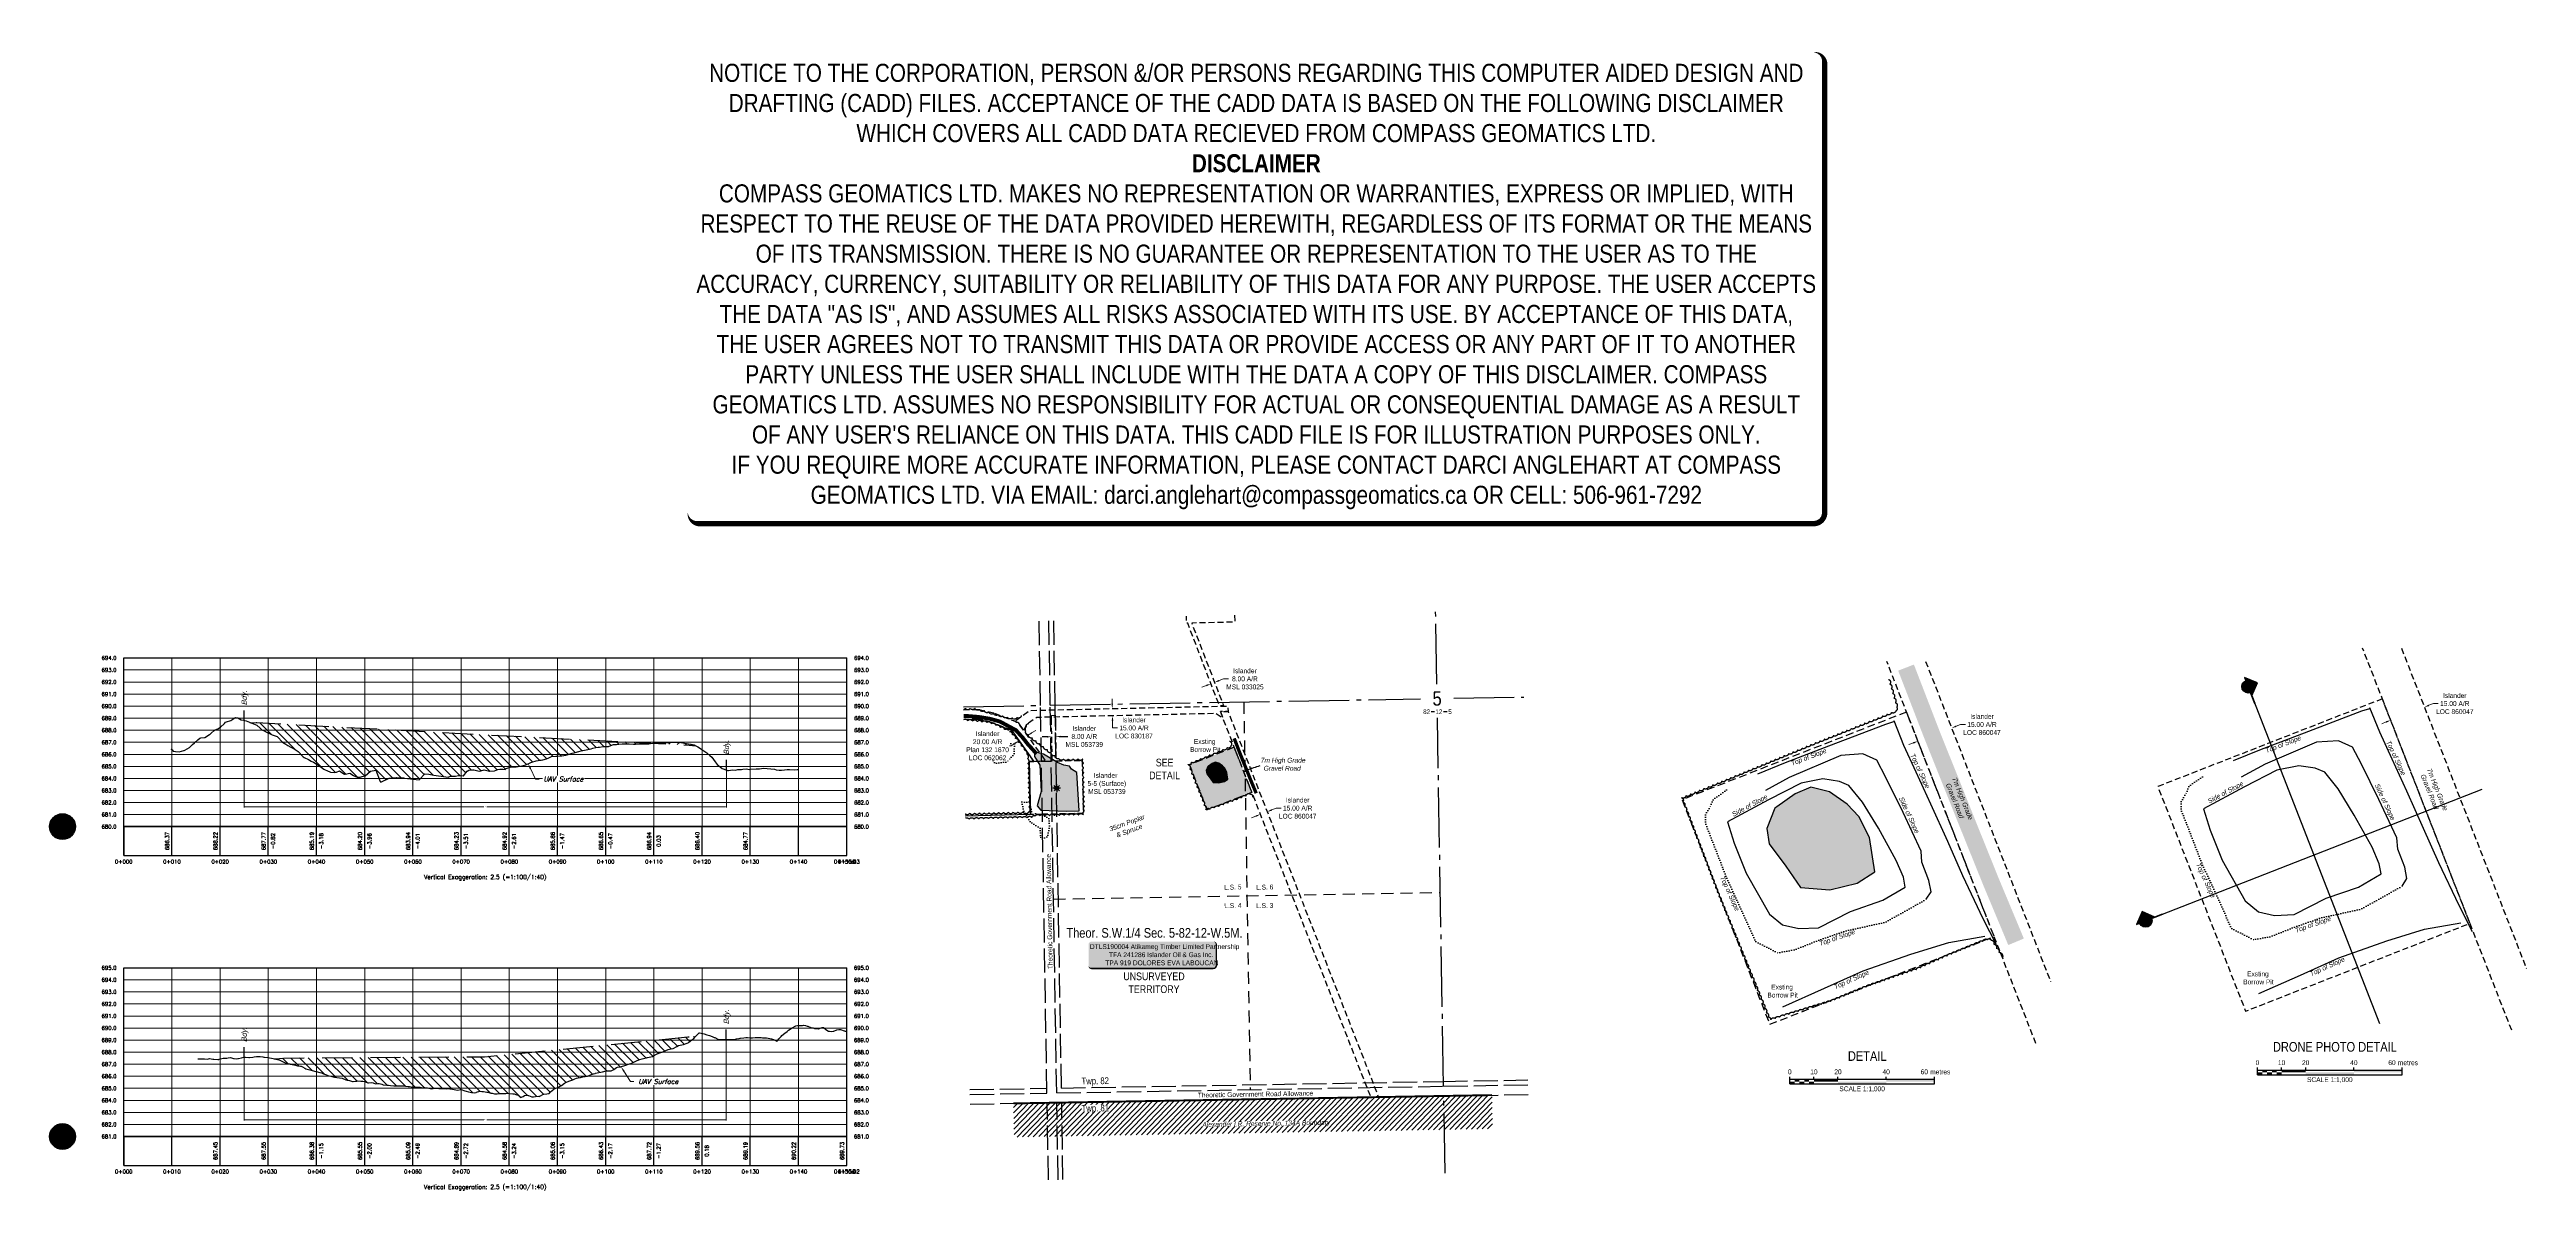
# Model space of a CAD drawing. Extents: x 569264 to 574401, y 6214556 to 6216922.
import ezdxf
from ezdxf import colors
from ezdxf.entities.mleader import LeaderData, LeaderLine
from ezdxf.enums import TextEntityAlignment as Align
from ezdxf.math import Vec2, Vec3

# ---------------------------------------------------------------- set-up
doc = ezdxf.new("R2010")
doc.units = 0
doc.header["$LTSCALE"] = 5
doc.header["$PDSIZE"] = 0.5
for name, pattern in [('0', [1, 1, 0]), ('CENTERLINEX3', [5, 2.5, -1, 0.5, -1]), ('DASHED', [19.05, 12.7, -6.35]), ('foc-ACCESSROAD', [3.75, 2.5, -1.25]), ('foc-LSD', [8, 5, -3]), ('foc-QUARTERLINE', [33, 25, -3, 2, -3]), ('foc-TOPO', [1, 0.2, -0.8]), ('foc-UNSURVEYED', [12.5, 10, -2.5]), ('HIDDEN2', [4.7625, 3.175, -1.5875])]:
    doc.linetypes.add(name, pattern=pattern)
doc.layers.get('Defpoints').update_dxf_attribs({"color": 9})
for name, color, linetype in [('10', 1, 'Continuous'), ('9', 3, 'Continuous'), ('AS-ROADS', 254, 'Continuous'), ('C-AR', 13, 'foc-ACCESSROAD'), ('C-ROAD-CORR-PATT', 150, 'Continuous'), ('C-ROAD-PROF', 1, 'DASHED'), ('C-ROAD-PROF-GRID-MAJR', 8, 'Continuous'), ('C-ROAD-PROF-TEXT', 250, 'Continuous'), ('C-ROAD-PROF-TICK', 7, 'Continuous'), ('C-ROAD-PROF-TITL', 11, 'Continuous'), ('C-ROAD-PROF-TTLB', 5, 'Continuous'), ('C-RW', 13, 'Continuous'), ('C-SYMBOL', 7, 'Continuous'), ('C-WS', 13, 'foc-ACCESSROAD'), ('C-WS-S', 13, 'Continuous'), ('D-TXT', 6, 'Continuous'), ('DETAIL-T', 7, 'Continuous'), ('L-ROAD-T', 7, 'Continuous'), ('L-SECLBL', 7, 'Continuous'), ('L-SECQ', 8, 'foc-QUARTERLINE'), ('L-SECTION-LSD', 7, 'foc-LSD'), ('L-UNS-T', 3, 'Continuous'), ('L-USEC', 7, 'foc-UNSURVEYED'), ('M-DESIGN', 250, 'Continuous'), ('M-DETAILS', 250, 'Continuous'), ('P-PROPOSED-H', 21, 'Continuous'), ('T-BUSH', 110, '0'), ('T-BUSH-T', 110, 'Continuous'), ('T-EXISTING TFA', 220, 'HIDDEN2'), ('T-GENERAL', 48, 'foc-TOPO'), ('T-LOW-AREA', 48, 'foc-TOPO'), ('T-SLOPE', 48, 'Continuous'), ('T-WATER-H', 133, 'Continuous'), ('T-WATER-T', 170, 'Continuous')]:
    doc.layers.add(name, color=color, linetype=linetype)
doc.layers.add('AS-IR BOUNDARY', color=7, linetype='CENTERLINEX3', lineweight=25, true_color=0x636363)
doc.layers.add('AS-IR BOUNDARY-H', color=7, linetype='Continuous', lineweight=25, true_color=0x9c9c9c)
for name, color, linetype, lineweight in [('AS-IR BOUNDARY-T', 7, 'Continuous', 25), ('C-AR-T', 13, 'Continuous', 9), ('C-WS-T', 13, 'Continuous', 9), ('T-TEXT', 48, 'Continuous', 18)]:
    doc.layers.add(name, color=color, linetype=linetype, lineweight=lineweight)
doc.layers.add('DISCLAIMER', color=7, linetype='Continuous', plot=False)
doc.styles.add('100L', font='ARIALN.TTF', dxfattribs={"height": 11})
doc.styles.add('175L', font='ARIALN.TTF', dxfattribs={"height": 20})
doc.styles.add('80', font='ARIALN.TTF', dxfattribs={"height": 10})
doc.styles.add('80CG', font='ARIALN.TTF', dxfattribs={"height": 10})
doc.styles.add('80L', font='ARIALN.TTF', dxfattribs={"height": 10})
doc.styles.add('80LS', font='ARIALNI.TTF', dxfattribs={"height": 10})
doc.styles.add('mapping1', font='calibri.ttf')
doc.styles.add('SIMPLEX', font='ARIALN.TTF')
doc.styles.get("Standard").update_dxf_attribs({"font": 'ARIALN.TTF'})
doc.dimstyles.new('Compass 5 000', dxfattribs={"dimscale": 5, "dimtxt": 9, "dimasz": 2, "dimexe": 0.2, "dimexo": 0.0625, "dimgap": 0.5, "dimtad": 0, "dimtih": 1, "dimtoh": 1, "dimzin": 0, "dimdsep": 46, "dimtxsty": '80CG', "dimcen": 0.1, "dimse1": 1, "dimse2": 1, "dimclrd": 256, "dimclrt": 256, "dimaunit": 1, "dimadec": 4, "dimazin": 0, "dimtfac": 0.06, "dimtofl": 0, "dimtmove": 0, "dimatfit": 1, "dimfxl": 0.2, "dimtolj": 1, "dimtzin": 0, "dimlwd": -1, "dimarcsym": 0})
doc.dimstyles.new('M-PROFILE', dxfattribs={"dimscale": 5, "dimtxt": 0.45, "dimasz": 0.4, "dimexe": 0.2, "dimexo": 0, "dimgap": 0.35, "dimtad": 0, "dimdec": 1, "dimzin": 0, "dimdsep": 46, "dimtxsty": 'SIMPLEX', "dimcen": 0.1, "dimclrd": 256, "dimclre": 256, "dimclrt": 256, "dimaunit": 1, "dimadec": 4, "dimazin": 0, "dimtfac": 0.06, "dimtdec": 1, "dimtofl": 0, "dimtmove": 0, "dimatfit": 1, "dimldrblk": 'NONE', "dimfxl": 0.2, "dimtolj": 1, "dimtzin": 0, "dimlwd": 15, "dimlwe": 15, "dimarcsym": 0})

# ---------------------------------------------------------------- blocks, each defined once
blk = doc.blocks.new('L-SECLBL')
at = {"layer": '9', "color": 7}
for p, q in [((-5.1, -27.8), (-12.3, -27.8)), ((20.7, -27.8), (13.5, -27.8))]:
    blk.add_line(p, q, dxfattribs=at)
at = {"layer": '10', "color": 2, "style": 'SIMPLEX'}
blk.add_attdef('SEC', text='', height=30, dxfattribs=at).set_placement((0, 0), align=Align.MIDDLE)
at = {"layer": '10', "color": 5, "style": '80L'}
blk.add_attdef('TWP', text='', height=9.5, dxfattribs=at).set_placement((-14.4, -27.4), align=Align.MIDDLE_RIGHT)
blk.add_attdef('RGE', text='', height=9.5, dxfattribs=at).set_placement((3.6, -27.4), align=Align.MIDDLE_CENTER)
blk.add_attdef('MER', text='', height=9.5, dxfattribs=at).set_placement((23.2, -27.4), align=Align.MIDDLE_LEFT)
blk = doc.blocks.new('*D542')
at = {"layer": 'C-AR-T', "transparency": 16777216}
for p, q in [((571765.8, 6215332.2), (571756.5, 6215328.6)), ((571798.4, 6215344.9), (571808, 6215348.7)), ((571808, 6215348.7), (571818, 6215348.7))]:
    blk.add_line(p, q, dxfattribs=at)
for points in [[(571765.2, 6215333.8), (571766.4, 6215330.7), (571775.1, 6215335.9)], [(571797.8, 6215346.5), (571799, 6215343.4), (571789.1, 6215341.3)]]:
    blk.add_solid(points, dxfattribs=at)
at = {"layer": 'Defpoints', "color": 0, "transparency": 16777216}
for p in [(571769.7, 6215349.8), (571783.7, 6215355.2), (571789.1, 6215341.3)]:
    blk.add_point(p, dxfattribs=at)
at = {"layer": 'C-AR-T', "transparency": 16777216, "insert": (571852.3, 6215348.7), "char_height": 10, "attachment_point": 5, "style": '80CG'}
blk.add_mtext('\\A1;Islander\\P15.00 A/R\\PLOC 860047', dxfattribs=at)
blk = doc.blocks.new('*D543')
at = {"layer": 'C-AR-T', "transparency": 16777216}
for p, q in [((571467.5, 6215565.2), (571467.3, 6215575.2)), ((571468.3, 6215530.2), (571468.6, 6215515)), ((571468.6, 6215515), (571478.6, 6215515))]:
    blk.add_line(p, q, dxfattribs=at)
for points in [[(571469.2, 6215565.3), (571465.9, 6215565.2), (571467.8, 6215555.2)], [(571470, 6215530.3), (571466.6, 6215530.2), (571468.1, 6215540.2)]]:
    blk.add_solid(points, dxfattribs=at)
at = {"layer": 'Defpoints', "color": 0, "transparency": 16777216}
for p in [(571468.1, 6215540.2), (571470.8, 6215555.3), (571471.1, 6215540.3)]:
    blk.add_point(p, dxfattribs=at)
at = {"layer": 'C-AR-T', "transparency": 16777216, "insert": (571512.9, 6215515), "char_height": 10, "attachment_point": 5, "style": '80CG'}
blk.add_mtext('\\A1;Islander\\P15.00 A/R\\PLOC 830187', dxfattribs=at)
blk = doc.blocks.new('GAS')
h = blk.add_hatch(color=255)
h.dxf.hatch_style = 1
edge = h.paths.add_edge_path()
edge.add_arc((0, 0), 0.9, 0, 360)
for p, q in [((-0.8, 0), (-1.6, 0)), ((-0.6, 0.6), (-1.1, 1.1)), ((0, 0.8), (0, 1.6)), ((0.6, 0.6), (1.1, 1.1)), ((1.6, 0), (0.8, 0)), ((-0.6, -0.6), (-1.1, -1.1)), ((0, -0.8), (0, -1.6)), ((1.1, -1.1), (0.6, -0.6))]:
    blk.add_line(p, q)
blk.add_circle((0, 0), 0.8)
blk = doc.blocks.new('*D544')
at = {"layer": 'C-WS-S', "transparency": 16777216}
for p, q in [((571332.3, 6215496.7), (571322.3, 6215496.5)), ((571360.3, 6215497.2), (571375.4, 6215497.4))]:
    blk.add_line(p, q, dxfattribs=at)
for points in [[(571332.2, 6215498.4), (571332.3, 6215495), (571342.3, 6215496.9)], [(571360.2, 6215498.8), (571360.3, 6215495.5), (571350.3, 6215497)]]:
    blk.add_solid(points, dxfattribs=at)
at = {"layer": 'Defpoints', "color": 0, "transparency": 16777216}
for p in [(571342.5, 6215482.5), (571350.3, 6215497), (571350.5, 6215482.7)]:
    blk.add_point(p, dxfattribs=at)
at = {"layer": 'C-WS-S', "transparency": 16777216, "insert": (571409.7, 6215497.4), "char_height": 10, "attachment_point": 5, "style": '80CG'}
blk.add_mtext('\\A1;Islander\\P8.00 A/R\\PMSL 053739', dxfattribs=at)
blk = doc.blocks.new('*U551')
h = blk.add_hatch(color=255)
edge = h.paths.add_edge_path()
edge.add_line((-126.5, -28.5), (126.5, -28.5))
edge.add_arc((126.5, -22.5), 6, 270, 360)
edge.add_line((132.5, -22.5), (132.5, 21))
edge.add_arc((126.5, 21), 6, 0, 90)
edge.add_line((126.5, 27), (-126.5, 27))
edge.add_arc((-126.5, 21), 6, 90, 180)
edge.add_line((-132.5, 21), (-132.5, -22.5))
edge.add_arc((-126.5, -22.5), 6, 180, 270)
at = {"color": 44, "flags": 128}
blk.add_lwpolyline([(-126.5, -28.5, 3, 3, 0), (126.5, -28.5, 3, 3, 0.414214), (132.5, -22.5, 3, 3, 0), (132.5, 21, 3, 0, 0.414214), (126.5, 27, 0, 0, 0), (-126.5, 27, 0, 0, 0.414214), (-132.5, 21, 0, 0, 0), (-132.5, -22.5, 0, 3, 0.414214)], format="xyseb", close=True, dxfattribs=at)
at = {"color": 44, "style": '80'}
blk.add_attdef('ENTER_TEXT_001', (-36, -5), '', height=10, dxfattribs=at)
blk = doc.blocks.new('*D558')
at = {"layer": 'C-AR-T', "transparency": 16777216}
for p, q in [((573217.9, 6215518.5), (573227.2, 6215522.2)), ((573227.2, 6215522.2), (573237.2, 6215522.2)), ((573129.3, 6215484), (573120, 6215480.4))]:
    blk.add_line(p, q, dxfattribs=at)
for points in [[(573217.2, 6215520.1), (573218.5, 6215517), (573208.5, 6215514.9)], [(573128.7, 6215485.6), (573129.9, 6215482.5), (573138.6, 6215487.6)]]:
    blk.add_solid(points, dxfattribs=at)
at = {"layer": 'Defpoints', "color": 0, "transparency": 16777216}
for p in [(573208.5, 6215514.9), (573326, 6215007.4), (573395.9, 6215034.7)]:
    blk.add_point(p, dxfattribs=at)
at = {"layer": 'C-AR-T', "transparency": 16777216, "insert": (573271.5, 6215522.2), "char_height": 10, "attachment_point": 5, "style": '80CG'}
blk.add_mtext('\\A1;Islander\\P15.00 A/R\\PLOC 860047', dxfattribs=at)
blk = doc.blocks.new('*U397')
at = {"color": 0}
for p, q in [((-150, 0), (-150, 15)), ((-150, 10), (150.2, 10)), ((-150, 0), (150.2, 0)), ((-100, 10), (-100, 15)), ((-50, 10), (-50, 15)), ((50, 10), (50, 15)), ((150.2, 0), (150.2, 15))]:
    blk.add_line(p, q, dxfattribs=at)
for points in [[(-150, 5), (-140, 5), (-150, 0), (-140, 0)], [(-140, 10), (-130, 10), (-140, 5), (-130, 5)], [(-130, 5), (-120, 5), (-130, 0), (-120, 0)], [(-120, 10), (-110, 10), (-120, 5), (-110, 5)], [(-110, 5), (-100, 5), (-110, 0), (-100, 0)], [(-100, 10), (-50, 10), (-100, 5), (-50, 5)], [(-50, 5), (50, 5), (-50, 0), (50, 0)], [(50, 10), (150.2, 10), (50, 5), (150.2, 5)]]:
    blk.add_solid(points, dxfattribs=at)
at = {"color": 0, "style": '80'}
blk.add_text('metres', height=10, dxfattribs=at).set_placement((162.2, 20), align=Align.CENTER)
at = {"color": 0, "char_height": 10, "style": '80'}
for s, insert, attachment_point in [('0', (-150, 30.2), 2), ('10', (-100, 30.2), 2), ('20', (-50, 30.2), 2), ('40', (50, 30.2), 2), ('60', (136.7, 30.2), 3), ('SCALE 1:1,000', (0.1, -5), 2)]:
    blk.add_mtext(s, dxfattribs=dict(at, insert=insert, attachment_point=attachment_point))
blk = doc.blocks.new('*D559')
at = {"layer": 'C-AR-T', "transparency": 16777216}
for p, q in [((571663.1, 6215603.1), (571653.8, 6215599.6)), ((571689.2, 6215613.2), (571698.6, 6215616.8)), ((571698.6, 6215616.8), (571708.6, 6215616.8))]:
    blk.add_line(p, q, dxfattribs=at)
for points in [[(571662.5, 6215604.7), (571663.7, 6215601.6), (571672.4, 6215606.7)], [(571688.6, 6215614.7), (571689.8, 6215611.6), (571679.9, 6215609.6)]]:
    blk.add_solid(points, dxfattribs=at)
at = {"layer": 'Defpoints', "color": 0, "transparency": 16777216}
for p in [(571672.6, 6215606.3), (571679.9, 6215609.6), (571680.1, 6215609.2)]:
    blk.add_point(p, dxfattribs=at)
at = {"layer": 'C-AR-T', "transparency": 16777216, "insert": (571742.9, 6215616.8), "char_height": 10, "attachment_point": 5, "style": '80CG'}
blk.add_mtext('\\A1;Islander\\P8.00 A/R\\PMSL 033025', dxfattribs=at)
blk = doc.blocks.new('*D560')
at = {"layer": 'C-AR-T', "transparency": 16777216}
for p, q in [((571257.9, 6215478.1), (571247.9, 6215478.1)), ((571266.4, 6215483.4), (571257.9, 6215478.1)), ((571300.6, 6215504.6), (571309.1, 6215509.9))]:
    blk.add_line(p, q, dxfattribs=at)
for points in [[(571265.5, 6215484.8), (571267.3, 6215482), (571274.9, 6215488.7)], [(571299.7, 6215506.1), (571301.5, 6215503.2), (571292.1, 6215499.4)]]:
    blk.add_solid(points, dxfattribs=at)
at = {"layer": 'Defpoints', "color": 0, "transparency": 16777216}
for p in [(571274.9, 6215488.7), (571278.9, 6215482.2), (571296.1, 6215492.9)]:
    blk.add_point(p, dxfattribs=at)
at = {"layer": 'C-AR-T', "transparency": 16777216, "insert": (571209.2, 6215478.1), "char_height": 10, "attachment_point": 5, "style": '80CG', "bg_fill": 3, "box_fill_scale": 1.1, "bg_fill_color": 256, "bg_fill_true_color": 13158600, "bg_fill_transparency": 0}
blk.add_mtext('\\A1;Islander\\P20.00 A/R\\PPlan 132 1670\\PLOC 062062', dxfattribs=at)
blk = doc.blocks.new('M-MATCH')
at = {"layer": 'M-DETAILS', "true_color": 0xffffff}
h = blk.add_hatch(color=7, dxfattribs=at)
h.dxf.hatch_style = 1
edge = h.paths.add_edge_path()
edge.add_arc((0, 0), 5.36, 0, 360)
at = {"layer": 'M-DETAILS', "flags": 128}
for points in [[(-5.4, 0), (5.4, 0)], [(0, 0), (0, -5.4)]]:
    blk.add_lwpolyline(points, dxfattribs=at)
at = {"layer": 'M-DETAILS'}
blk.add_circle((0, 0), 5.36, dxfattribs=at)
at = {"style": 'SIMPLEX'}
blk.add_attdef('A', text='', height=3.2, dxfattribs=at).set_placement((0, 2.7), align=Align.MIDDLE_CENTER)
blk.add_attdef('0', text='', height=2, dxfattribs=at).set_placement((-1.1, -2.2), align=Align.MIDDLE_RIGHT)
blk.add_attdef('0', text='', height=2, dxfattribs=at).set_placement((1.1, -2.2), align=Align.MIDDLE_LEFT)
blk = doc.blocks.new('M-FEATURE')
at = {"layer": 'M-DETAILS', "flags": 128}
blk.add_lwpolyline([(0, 0), (0, 4.2)], dxfattribs=at)
at = {"style": 'SIMPLEX', "oblique": 15}
blk.add_attdef('FEATURE', text='', height=2.2, rotation=90, dxfattribs=at).set_placement((0, 6.3), align=Align.MIDDLE_LEFT)
blk = doc.blocks.new('*D579')
at = {"layer": 'Defpoints', "color": 0, "transparency": 16777216}
for p in [(570667.3, 6214868.9), (569667.5, 6214831.9), (570667.3, 6214702.6)]:
    blk.add_point(p, dxfattribs=at)
at = {"layer": 'M-DETAILS', "linetype": 'Continuous', "lineweight": 15, "transparency": 16777216}
for p, q in [((570667.3, 6214868.9), (570667.3, 6214701.1)), ((569667.5, 6214831.9), (569667.5, 6214701.1)), ((569669, 6214702.6), (570164.3, 6214702.6)), ((570665.8, 6214702.6), (570170.5, 6214702.6))]:
    blk.add_line(p, q, dxfattribs=at)
at = {"layer": 'M-DETAILS', "transparency": 16777216}
for points in [[(569669, 6214702.9), (569669, 6214702.4), (569667.5, 6214702.6)], [(570665.8, 6214702.9), (570665.8, 6214702.4), (570667.3, 6214702.6)]]:
    blk.add_solid(points, dxfattribs=at)
at = {"layer": 'M-DETAILS', "lineweight": 20, "transparency": 16777216, "insert": (570167.4, 6214702.6), "char_height": 1, "attachment_point": 5, "style": 'SIMPLEX'}
blk.add_mtext('\\A1;999.7', dxfattribs=at)
blk = doc.blocks.new('_None')
blk = doc.blocks.new('*D580')
at = {"layer": 'Defpoints', "color": 0, "transparency": 16777216}
for p in [(569667.5, 6215530.5), (570667.4, 6215427.9), (570667.4, 6215351.4)]:
    blk.add_point(p, dxfattribs=at)
at = {"layer": 'M-DETAILS', "linetype": 'Continuous', "lineweight": 15, "transparency": 16777216}
for p, q in [((569667.5, 6215530.5), (569667.5, 6215349.9)), ((570667.4, 6215427.9), (570667.4, 6215349.9)), ((569669, 6215351.4), (570164.3, 6215351.4)), ((570665.9, 6215351.4), (570170.6, 6215351.4))]:
    blk.add_line(p, q, dxfattribs=at)
at = {"layer": 'M-DETAILS', "transparency": 16777216}
for points in [[(569669, 6215351.7), (569669, 6215351.2), (569667.5, 6215351.4)], [(570665.9, 6215351.7), (570665.9, 6215351.2), (570667.4, 6215351.4)]]:
    blk.add_solid(points, dxfattribs=at)
at = {"layer": 'M-DETAILS', "lineweight": 20, "transparency": 16777216, "insert": (570167.5, 6215351.4), "char_height": 1, "attachment_point": 5, "style": 'SIMPLEX'}
blk.add_mtext('\\A1;999.9', dxfattribs=at)
blk = doc.blocks.new('*D581')
at = {"layer": 'C-AR-T', "transparency": 16777216}
for p, q in [((574109.8, 6215527.4), (574100.5, 6215523.8)), ((574198.4, 6215562), (574207.7, 6215565.6)), ((574207.7, 6215565.6), (574217.7, 6215565.6))]:
    blk.add_line(p, q, dxfattribs=at)
for points in [[(574109.2, 6215529), (574110.4, 6215525.9), (574119.1, 6215531.1)], [(574197.8, 6215563.5), (574199, 6215560.4), (574189.1, 6215558.3)]]:
    blk.add_solid(points, dxfattribs=at)
at = {"layer": 'Defpoints', "color": 0, "transparency": 16777216}
for p in [(574189.1, 6215558.3), (574382.7, 6215062), (574312.8, 6215034.7)]:
    blk.add_point(p, dxfattribs=at)
at = {"layer": 'C-AR-T', "transparency": 16777216, "insert": (574252, 6215565.6), "char_height": 10, "attachment_point": 5, "style": '80CG'}
blk.add_mtext('\\A1;Islander\\P15.00 A/R\\PLOC 860047', dxfattribs=at)
blk = doc.blocks.new('M-MATCH-DIR')
at = {"layer": 'M-DETAILS'}
h = blk.add_hatch(color=256, dxfattribs=at)
h.dxf.hatch_style = 1
h.paths.add_polyline_path([(-8.2, 0), (8.2, 0), (0, 8.2)])
at = {"layer": 'M-DETAILS', "flags": 128}
blk.add_lwpolyline([(-8.2, 0), (8.2, 0), (0, 8.2), (-8.2, 0)], dxfattribs=at)
at = {"layer": 'M-DETAILS', "lineweight": 50, "flags": 128}
blk.add_lwpolyline([(0, 0), (15.2, 0)], dxfattribs=at)
blk = doc.blocks.new('Disclaimer_Legal')
at = {"layer": 'DISCLAIMER', "color": 254, "flags": 128}
blk.add_lwpolyline([(-3613, -1105, 37.5, 37.5, 0), (4096, -1105, 37.5, 37.5, 0.414214), (4171, -1030, 37.5, 37.5, 0), (4171, 2079, 37.5, 0, 0.414214), (4096, 2154, 0, 0, 0), (-3613, 2154, 0, 0, 0.414214), (-3688, 2079, 0, 0, 0), (-3688, -1030, 0, 37.5, 0.414214)], format="xyseb", close=True, dxfattribs=at)
at = {"layer": 'DISCLAIMER', "color": 254, "insert": (242, 534), "char_height": 125, "width": 7717.57, "attachment_point": 5, "style": '80'}
blk.add_mtext('NOTICE TO THE CORPORATION, PERSON &/OR PERSONS REGARDING THIS COMPUTER AIDED DESIGN AND DRAFTING (CADD) FILES. ACCEPTANCE OF THE CADD DATA IS BASED ON THE FOLLOWING DISCLAIMER WHICH COVERS ALL CADD DATA RECIEVED FROM COMPASS GEOMATICS LTD.\\P{\\fArial Narrow|b1|i0|c0|p34;DISCLAIMER}\\PCOMPASS GEOMATICS LTD. MAKES NO REPRESENTATION OR WARRANTIES, EXPRESS OR IMPLIED, WITH RESPECT TO THE REUSE OF THE DATA PROVIDED HEREWITH, REGARDLESS OF ITS FORMAT OR THE MEANS OF ITS TRANSMISSION. THERE IS NO GUARANTEE OR REPRESENTATION TO THE USER AS TO THE ACCURACY, CURRENCY, SUITABILITY OR RELIABILITY OF THIS DATA FOR ANY PURPOSE. THE USER ACCEPTS THE DATA "AS IS", AND ASSUMES ALL RISKS ASSOCIATED WITH ITS USE. BY ACCEPTANCE OF THIS DATA, THE USER AGREES NOT TO TRANSMIT THIS DATA OR PROVIDE ACCESS OR ANY PART OF IT TO ANOTHER PARTY UNLESS THE USER SHALL INCLUDE WITH THE DATA A COPY OF THIS DISCLAIMER. COMPASS GEOMATICS LTD. ASSUMES NO RESPONSIBILITY FOR ACTUAL OR CONSEQUENTIAL DAMAGE AS A RESULT OF ANY USER\'S RELIANCE ON THIS DATA. THIS CADD FILE IS FOR ILLUSTRATION PURPOSES ONLY.\\PIF YOU REQUIRE MORE ACCURATE INFORMATION, PLEASE CONTACT DARCI ANGLEHART AT COMPASS GEOMATICS LTD. VIA EMAIL: darci.anglehart@compassgeomatics.ca OR CELL: 506-961-7292', dxfattribs=at)

msp = doc.modelspace()

# ---------------------------------------------------------------- hatches: boundary and pattern name
at = {"layer": 'AS-IR BOUNDARY-H'}
h = msp.add_hatch(dxfattribs=at)
h.set_pattern_fill('ANSI31', color=256, scale=2.498893, angle=0.992928)
h.set_pattern_definition([(45.99293, (552363.3865, 6213684.524), (-5.7065508, 5.5121134), [])])
h.paths.add_polyline_path([(571262.94, 6214736.329), (572255.244, 6214753.526), (572256.415, 6214683.743), (571264.1, 6214666.548)])
at = {"layer": 'AS-ROADS'}
h = msp.add_hatch(color=256, dxfattribs=at)
h.dxf.hatch_style = 1
h.paths.add_polyline_path([(571319.518, 6215344.424), (571372.432, 6215342.723), (571398.947, 6215343.035), (571394.585, 6215422.798), (571383.438, 6215429.365), (571379.354, 6215435.788), (571367.139, 6215438.045), (571354.068, 6215443.631), (571325.3, 6215460.657), (571316.744, 6215463.056), (571305.915, 6215466.973), (571306.815, 6215455.898), (571317.526, 6215437.665), (571320.15, 6215383.214), (571312.18, 6215353.214)])
at = {"layer": 'C-ROAD-CORR-PATT', "linetype": 'Continuous', "lineweight": 15, "true_color": 0xb3daff}
h = msp.add_hatch(dxfattribs=at)
h.set_pattern_fill('ANSI31', color=141, scale=3.998229, style=0)
h.set_pattern_definition([(45, (569680.796, 6215525.839), (-8.976, 8.976), [])])
h.paths.add_polyline_path([(569680.796, 6215525.839), (569680.796, 6215526.204), (569681.625, 6215525.899), (569681.691, 6215525.873)])
at = {"layer": 'C-ROAD-CORR-PATT', "linetype": 'Continuous', "lineweight": 15, "true_color": 0xffc6b3}
h = msp.add_hatch(dxfattribs=at)
h.set_pattern_fill('ANSI31', color=31, scale=3.998229, angle=90, style=0)
h.set_pattern_definition([(135, (569681.691, 6215525.873), (-8.97628, -8.97628), [])])
h.paths.add_polyline_path([(569681.691, 6215525.873), (569692.175, 6215526.278), (569692.516, 6215526.283), (569692.922, 6215526.271), (569693.375, 6215526.278), (570104.088, 6215504.291), (570514.153, 6215483.298), (570510.21, 6215482.655), (570508.814, 6215482.579), (570506.633, 6215482.366), (570498.085, 6215482.017), (570492.616, 6215481.917), (570487.356, 6215481.863), (570479.133, 6215481.506), (570476.626, 6215481.43), (570475.022, 6215481.599), (570465.897, 6215482.334), (570457.429, 6215482.438), (570455.167, 6215482.353), (570451.633, 6215482.069), (570444.438, 6215481.102), (570439.835, 6215481.058), (570433.708, 6215480.708), (570424.132, 6215477.201), (570422.979, 6215476.769), (570422.241, 6215476.724), (570412.25, 6215476.261), (570404.647, 6215475.524), (570401.52, 6215475.237), (570396.632, 6215474.251), (570390.791, 6215473.068), (570387.054, 6215472.019), (570380.061, 6215470.198), (570369.46, 6215468.085), (570369.332, 6215468.06), (570369.132, 6215468.008), (570358.603, 6215465.305), (570351.866, 6215463.527), (570347.873, 6215462.449), (570341.632, 6215460.511), (570337.144, 6215459.179), (570334.273, 6215458.628), (570326.414, 6215457.079), (570316.679, 6215456.733), (570315.685, 6215456.698), (570314.131, 6215456.625), (570304.956, 6215455.706), (570299.085, 6215453.277), (570294.226, 6215450.802), (570286.631, 6215449.04), (570283.497, 6215448.271), (570281.492, 6215448.01), (570272.767, 6215446.781), (570263.898, 6215444.189), (570262.038, 6215443.674), (570259.131, 6215442.326), (570251.309, 6215438.566), (570246.304, 6215437.164), (570240.579, 6215435.489), (570231.63, 6215434.578), (570229.85, 6215434.425), (570228.71, 6215434.294), (570219.12, 6215433.973), (570211.117, 6215431.102), (570208.391, 6215428.731), (570204.13, 6215429.818), (570197.662, 6215429.623), (570193.523, 6215428.815), (570186.932, 6215425.944), (570176.63, 6215425.657), (570176.203, 6215425.624), (570175.929, 6215425.698), (570165.473, 6215428.342), (570158.336, 6215425.836), (570154.744, 6215425.51), (570149.13, 6215426.663), (570144.014, 6215428.394), (570140.742, 6215428.343), (570133.285, 6215427.756), (570130.014, 6215425.626), (570122.556, 6215415.875), (570121.629, 6215415.728), (570111.826, 6215416.354), (570105.555, 6215415.364), (570101.097, 6215414.793), (570099.141, 6215415.014), (570095.47, 6215415.153), (570090.367, 6215412.805), (570060.551, 6215417.182), (570050.581, 6215419.299), (570042.2, 6215419.741), (570030.151, 6215407.214), (569999.903, 6215410.949), (569997.838, 6215411.792), (569983.434, 6215411.991), (569983.312, 6215412.045), (569983.15, 6215412.362), (569982.399, 6215412.319), (569968.201, 6215411.148), (569950.885, 6215402.818), (569949.493, 6215403.82), (569940.156, 6215427.712), (569929.618, 6215425.699), (569929.426, 6215425.752), (569929.127, 6215425.482), (569918.697, 6215415.479), (569912.024, 6215414.181), (569907.968, 6215413.036), (569901.627, 6215412.964), (569897.238, 6215415.067), (569894.43, 6215416.59), (569886.509, 6215421.281), (569876.837, 6215418.957), (569875.779, 6215419.02), (569874.127, 6215419.776), (569865.05, 6215426.062), (569859.243, 6215423.163), (569854.321, 6215422.505), (569846.627, 6215423.673), (569843.591, 6215424.752), (569841.649, 6215425.501), (569832.862, 6215429.896), (569824.055, 6215435.97), (569822.132, 6215437.307), (569819.126, 6215439.162), (569811.403, 6215444.033), (569806.462, 6215446.276), (569800.673, 6215449.374), (569791.626, 6215453.892), (569789.944, 6215454.872), (569788.868, 6215456.039), (569779.215, 6215466.098), (569771.274, 6215471.467), (569768.485, 6215473.379), (569764.126, 6215475.54), (569757.756, 6215478.985), (569753.681, 6215481.457), (569747.026, 6215485.443), (569736.625, 6215496.568), (569736.297, 6215496.901), (569736.087, 6215496.98), (569725.568, 6215500.856), (569718.493, 6215504.064), (569714.838, 6215505.689), (569709.125, 6215508.786), (569704.109, 6215511.406), (569700.9, 6215514.303), (569693.379, 6215520.876), (569683.306, 6215525.196), (569682.65, 6215525.494)])
at = {"layer": 'C-ROAD-CORR-PATT', "linetype": 'Continuous', "lineweight": 15, "true_color": 0xb3daff}
h = msp.add_hatch(dxfattribs=at)
h.set_pattern_fill('ANSI31', color=141, scale=3.998229, style=0)
h.set_pattern_definition([(45, (570514.153, 6215483.298), (-8.9763, 8.9763), [])])
h.paths.add_polyline_path([(570514.153, 6215483.298), (570519.544, 6215484.178), (570527.803, 6215484.228), (570530.273, 6215484.216), (570531.357, 6215484.237), (570534.134, 6215484.479), (570539.075, 6215484.763), (570541.003, 6215484.785), (570545.397, 6215484.811), (570551.732, 6215484.703), (570561.634, 6215485.581), (570562.461, 6215485.641), (570562.991, 6215485.624), (570573.191, 6215485.03), (570580.584, 6215483.367), (570583.92, 6215482.831), (570589.134, 6215482.164), (570593.102, 6215481.712), (570594.65, 6215481.604), (570600.82, 6215479.786), (570604.155, 6215478.129), (570604.155, 6215478.032), (570590.622, 6215479.383)])
at = {"layer": 'C-ROAD-CORR-PATT', "linetype": 'Continuous', "lineweight": 15, "true_color": 0xffc6b3}
h = msp.add_hatch(dxfattribs=at)
h.set_pattern_fill('ANSI31', color=31, scale=3.998229, angle=90, style=0)
h.set_pattern_definition([(135, (569730.04, 6214828.87), (-8.97628, -8.97628), [])])
h.paths.add_polyline_path([(569730.04, 6214828.871), (569732.582, 6214828.961), (569748.745, 6214830.313), (570165.763, 6214833.244), (570587.837, 6214874.116), (570589.297, 6214874.186), (570604.483, 6214875.987), (570603.49, 6214874.991), (570600.292, 6214871.155), (570595.775, 6214867.857), (570589.559, 6214863.2), (570588.059, 6214862.004), (570584.224, 6214860.485), (570580.344, 6214858.986), (570578.826, 6214858.712), (570575.36, 6214857.925), (570568.094, 6214856.236), (570564.913, 6214854.288), (570557.361, 6214850.323), (570557.197, 6214850.294), (570556.778, 6214850.223), (570549.482, 6214849.025), (570546.628, 6214848.054), (570541.766, 6214845.759), (570535.896, 6214843.299), (570534.051, 6214842.654), (570529.332, 6214840.986), (570526.335, 6214839.861), (570525.163, 6214839.639), (570518.62, 6214836.515), (570514.43, 6214833.912), (570510.904, 6214833.012), (570503.698, 6214831.427), (570503.189, 6214831.278), (570501.886, 6214831.095), (570495.473, 6214829.806), (570492.965, 6214829.075), (570487.758, 6214827.144), (570482.233, 6214825.012), (570480.042, 6214823.762), (570474.441, 6214821.349), (570472.327, 6214820.406), (570471.5, 6214820.019), (570464.611, 6214817.613), (570460.767, 6214816.589), (570456.896, 6214814.982), (570450.035, 6214812.588), (570449.18, 6214812.27), (570446.995, 6214812.213), (570441.464, 6214811.63), (570439.302, 6214810.908), (570433.749, 6214806.818), (570428.569, 6214804.019), (570426.033, 6214803.824), (570419.549, 6214803.712), (570418.318, 6214803.709), (570417.837, 6214803.606), (570410.602, 6214801.8), (570407.104, 6214801.256), (570402.887, 6214800.573), (570396.371, 6214798.917), (570395.171, 6214798.445), (570392.103, 6214797.657), (570387.456, 6214796.452), (570385.639, 6214795.512), (570379.74, 6214793.107), (570374.906, 6214792.287), (570372.025, 6214791.903), (570364.657, 6214790.029), (570364.309, 6214789.955), (570364.173, 6214789.932), (570356.594, 6214788.575), (570353.441, 6214787.486), (570348.878, 6214785.269), (570342.708, 6214783.123), (570337.211, 6214780.843), (570331.976, 6214778.124), (570325.732, 6214773.709), (570321.243, 6214771.229), (570318.016, 6214769.597), (570310.51, 6214766.37), (570310.301, 6214766.224), (570309.765, 6214765.791), (570302.585, 6214760.229), (570299.778, 6214757.177), (570294.87, 6214755.908), (570289.045, 6214755.317), (570287.154, 6214755.072), (570282.319, 6214752.062), (570279.439, 6214750.395), (570278.312, 6214751.225), (570271.723, 6214750.76), (570267.58, 6214749.666), (570264.008, 6214749.883), (570256.847, 6214752.87), (570256.292, 6214752.865), (570254.873, 6214753.335), (570248.577, 6214752.647), (570246.114, 6214750.984), (570240.861, 6214748.486), (570235.382, 6214753.581), (570233.145, 6214754.117), (570227.427, 6214755.898), (570225.43, 6214755.97), (570224.649, 6214756.11), (570217.714, 6214757.164), (570213.916, 6214757.388), (570209.999, 6214756.819), (570203.184, 6214756.735), (570202.283, 6214756.648), (570199.981, 6214756.646), (570194.568, 6214757.085), (570192.451, 6214756.521), (570186.852, 6214756.26), (570181.719, 6214757.292), (570179.137, 6214757.829), (570172.535, 6214759.376), (570171.421, 6214759.636), (570170.986, 6214759.632), (570163.706, 6214760.776), (570160.253, 6214761.188), (570155.99, 6214761.751), (570149.521, 6214759.347), (570148.275, 6214758.635), (570145.089, 6214758.576), (570140.559, 6214759.024), (570138.788, 6214759.064), (570132.844, 6214760.576), (570128.055, 6214762.062), (570125.128, 6214762.659), (570117.643, 6214764.883), (570117.413, 6214764.95), (570117.323, 6214764.941), (570109.697, 6214764.029), (570106.59, 6214764.473), (570099.492, 6214765.908), (570095.857, 6214766.749), (570094.266, 6214766.644), (570090.197, 6214766.954), (570086.551, 6214766.8), (570085.125, 6214767.098), (570078.835, 6214767.154), (570074.392, 6214767.269), (570071.12, 6214767.128), (570063.659, 6214767.908), (570063.404, 6214767.946), (570062.751, 6214767.891), (570055.689, 6214766.857), (570052.927, 6214767.458), (570047.973, 6214768.738), (570042.194, 6214769.173), (570040.258, 6214768.785), (570035.305, 6214769.579), (570032.542, 6214769.757), (570031.462, 6214769.688), (570024.827, 6214769.983), (570020.729, 6214770.15), (570017.111, 6214769.928), (570009.996, 6214771.106), (570009.395, 6214771.148), (570007.859, 6214771.477), (570001.68, 6214772.315), (569999.264, 6214772.944), (569993.964, 6214773.003), (569988.531, 6214773.055), (569986.249, 6214773.008), (569980.413, 6214772.915), (569978.533, 6214772.857), (569977.798, 6214772.85), (569970.818, 6214773.616), (569967.066, 6214774.039), (569963.102, 6214774.346), (569956.333, 6214775.126), (569955.387, 6214775.175), (569952.967, 6214775.986), (569947.671, 6214777.667), (569945.6, 6214777.567), (569939.956, 6214776.974), (569934.868, 6214778.874), (569932.24, 6214779.649), (569925.521, 6214779.009), (569924.525, 6214778.87), (569924.135, 6214778.923), (569916.809, 6214781.708), (569913.402, 6214782.544), (569909.094, 6214782.755), (569902.67, 6214782.992), (569901.378, 6214782.723), (569898.075, 6214782.3), (569893.663, 6214781.474), (569891.937, 6214781.749), (569885.947, 6214783.694), (569881.205, 6214784.662), (569878.232, 6214785.398), (569870.629, 6214788.683), (569870.516, 6214788.728), (569870.472, 6214788.746), (569870.371, 6214788.757), (569859.739, 6214789.942), (569855.085, 6214790.968), (569849.007, 6214792.145), (569847.37, 6214792.503), (569843.183, 6214793.703), (569839.654, 6214794.937), (569838.274, 6214795.299), (569831.939, 6214797.625), (569827.541, 6214799.487), (569824.223, 6214800.669), (569816.809, 6214802.215), (569816.508, 6214802.288), (569815.737, 6214802.518), (569808.792, 6214804.524), (569806.076, 6214805.056), (569801.076, 6214806.442), (569795.343, 6214808.14), (569793.361, 6214809.285), (569788.291, 6214811.899), (569785.645, 6214813.27), (569784.611, 6214813.693), (569777.93, 6214814.462), (569773.878, 6214815.429), (569770.214, 6214816.455), (569763.145, 6214818.059), (569762.499, 6214818.16), (569760.845, 6214818.511), (569754.783, 6214819.731), (569752.413, 6214820.225), (569747.068, 6214822.978), (569741.68, 6214826.08), (569739.352, 6214826.62), (569733.399, 6214828.117), (569731.637, 6214828.502), (569730.948, 6214828.649)])
at = {"layer": 'C-ROAD-CORR-PATT', "linetype": 'Continuous', "lineweight": 15, "true_color": 0xb3daff}
h = msp.add_hatch(dxfattribs=at)
h.set_pattern_fill('ANSI31', color=141, scale=3.998229, style=0)
h.set_pattern_definition([(45, (570604.483, 6214875.987), (-8.976, 8.976), [])])
h.paths.add_polyline_path([(570604.483, 6214875.987), (570611.024, 6214882.556), (570611.206, 6214882.647), (570611.67, 6214882.554), (570618.921, 6214881.44), (570621.757, 6214880.341), (570626.637, 6214878.751), (570626.753, 6214878.716), (570622.395, 6214877.901), (570622.192, 6214877.886), (570608.296, 6214876.352), (570607.727, 6214876.372)])
h = msp.add_hatch(dxfattribs=at)
h.set_pattern_fill('ANSI31', color=141, scale=3.998229, style=0)
h.set_pattern_definition([(45, (569729.558, 6214828.853), (-8.976, 8.976), [])])
h.paths.add_polyline_path([(569729.558, 6214828.853), (569729.558, 6214828.988), (569730.04, 6214828.871)])
at = {"layer": 'P-PROPOSED-H'}
h = msp.add_hatch(color=256, dxfattribs=at)
h.dxf.hatch_style = 1
h.paths.add_polyline_path([(571720.853, 6215474.934), (571627.727, 6215438.556), (571664.087, 6215345.378), (571757.176, 6215381.818)])
at = {"layer": 'T-WATER-H'}
h = msp.add_hatch(color=256, dxfattribs=at)
h.dxf.hatch_style = 1
h.paths.add_polyline_path([(571666.148, 6215435.054), (571662.834, 6215426.591), (571663.885, 6215420.185), (571670.755, 6215411.003), (571676.883, 6215402.132), (571689.057, 6215401.188), (571700.318, 6215403.894), (571707.709, 6215408.605), (571705.541, 6215422.93), (571701.093, 6215431.616), (571696.229, 6215436.734), (571688.897, 6215441.765), (571681.178, 6215443.789), (571674.64, 6215441.051), (571667.093, 6215435.642)])
h = msp.add_hatch(color=256, dxfattribs=at)
h.dxf.hatch_style = 1
h.paths.add_polyline_path([(572841.519, 6215348.724), (572824.949, 6215306.409), (572830.204, 6215274.379), (572864.554, 6215228.469), (572895.194, 6215184.114), (572956.064, 6215179.394), (573012.369, 6215192.924), (573049.324, 6215216.479), (573038.484, 6215288.104), (573016.244, 6215331.534), (572991.924, 6215357.124), (572955.264, 6215382.279), (572916.669, 6215392.399), (572883.979, 6215378.709), (572846.244, 6215351.664)])

# ---------------------------------------------------------------- linework, layer by layer
at = {"layer": 'AS-ROADS', "flags": 128}
for points, const_width in [([(573342.144, 6215071.524), (573290.484, 6215195.149), (573244.799, 6215308.499), (573166.609, 6215503.764), (573113.964, 6215640.219)], 34.985), ([(571159.555, 6215539.708), (571167.022, 6215539.893), (571190.661, 6215537.894), (571213.843, 6215534.145), (571234.61, 6215528.425), (571267.957, 6215510.414), (571282.553, 6215494.298), (571292.102, 6215481.953), (571310.907, 6215461.331)], 7.996), ([(571766.273, 6215379.614), (571755.941, 6215404.339), (571746.804, 6215427.009), (571731.166, 6215466.062), (571720.637, 6215493.353)], 6.997)]:
    msp.add_lwpolyline(points, dxfattribs=dict(at, const_width=const_width))
msp.add_lwpolyline([(571319.518, 6215344.424), (571372.432, 6215342.723), (571398.947, 6215343.035), (571394.585, 6215422.798), (571383.438, 6215429.365), (571379.354, 6215435.788), (571367.139, 6215438.045), (571354.068, 6215443.631), (571325.3, 6215460.657), (571316.744, 6215463.056), (571305.915, 6215466.973), (571306.815, 6215455.898), (571317.526, 6215437.665), (571320.15, 6215383.214), (571312.18, 6215353.214)], close=True, dxfattribs=at)
at = {"layer": 'C-AR', "flags": 128}
for points in [[(574370.037, 6214887.925), (574060.873, 6215680.472)], [(574141.412, 6215680.472), (574400.636, 6215015.954)], [(573383.225, 6214860.636), (573074.06, 6215653.184)], [(573154.6, 6215653.184), (573413.823, 6214988.665)]]:
    msp.add_lwpolyline(points, dxfattribs=at)
at = {"layer": 'C-AR', "elevation": 3453.62, "flags": 128}
msp.add_lwpolyline([(574101.855, 6215575.414), (573636.229, 6215393.52), (573818.028, 6214927.634), (574283.474, 6215109.832)], close=True, dxfattribs=at)
at = {"layer": 'C-AR'}
msp.add_lwpolyline([(571159.337, 6215552.802), (571191.615, 6215553.651), (571223.568, 6215545.679), (571265.756, 6215528.841), (571266.886, 6215528.389), (571269.489, 6215527.348), (571272.343, 6215526.208), (571276.128, 6215520.904), (571320.741, 6215458.406), (571329.479, 6215446.164), (571320.948, 6215445.961), (571305.309, 6215445.587), (571259.469, 6215509.803), (571217.418, 6215526.609), (571189.417, 6215533.595), (571159.669, 6215532.812)], dxfattribs=at)
at = {"layer": 'C-AR', "flags": 128}
for points in [[(571691.982, 6215548.944), (571697.322, 6215535.253), (571682.837, 6215544.944), (571349.59, 6215537.64), (571341.588, 6215537.465), (571319.434, 6215536.979), (571310.846, 6215536.792), (571288.325, 6215521.013), (571285.946, 6215507.146), (571276.128, 6215520.903), (571272.343, 6215526.207), (571269.489, 6215527.348), (571266.886, 6215528.388), (571265.756, 6215528.84), (571261.318, 6215530.612), (571268.233, 6215531.346), (571296.978, 6215551.484), (571319.185, 6215551.971), (571349.34, 6215552.632), (571691.381, 6215560.129), (571707.345, 6215560.479), (571707.951, 6215549.299), (571691.982, 6215548.944)], [(572019.968, 6214749.439), (572003.968, 6214749.161), (571992.281, 6214779.124), (571691.982, 6215548.944), (571707.951, 6215549.299), (572008.282, 6214779.402), (572019.968, 6214749.439)]]:
    msp.add_lwpolyline(points, close=True, dxfattribs=at)
at = {"layer": 'C-ROAD-PROF', "color": 250, "linetype": 'foc-LSD', "lineweight": -3, "ltscale": 2.5, "flags": 128}
for points in [[(569680.796, 6215525.839), (569692.175, 6215526.278), (569692.516, 6215526.283), (569692.922, 6215526.271), (569693.375, 6215526.278), (570104.088, 6215504.291), (570590.622, 6215479.383), (570604.155, 6215478.032)], [(569729.558, 6214828.853), (569732.582, 6214828.961), (569748.745, 6214830.313), (570165.763, 6214833.244), (570587.837, 6214874.116), (570589.297, 6214874.186), (570607.727, 6214876.372), (570608.296, 6214876.352), (570622.192, 6214877.886), (570622.395, 6214877.901), (570627.192, 6214878.798)]]:
    msp.add_lwpolyline(points, dxfattribs=at)
at = {"layer": 'C-ROAD-PROF-GRID-MAJR', "color": 254, "linetype": 'Continuous', "lineweight": 15, "true_color": 0xcccccc}
for p, q in [((569417.659, 6215660.232), (570917.292, 6215660.232)), ((569417.659, 6215310.387), (569417.659, 6215660.232)), ((569417.659, 6215635.243), (570917.292, 6215635.243)), ((569517.615, 6215310.387), (569517.615, 6215660.232)), ((569617.571, 6215310.387), (569617.571, 6215660.232)), ((569717.527, 6215310.387), (569717.527, 6215660.232)), ((569817.482, 6215310.387), (569817.482, 6215660.232)), ((569917.438, 6215310.387), (569917.438, 6215660.232)), ((570017.394, 6215310.387), (570017.394, 6215660.232)), ((570117.349, 6215310.387), (570117.349, 6215660.232)), ((570217.305, 6215310.387), (570217.305, 6215660.232)), ((570317.261, 6215310.387), (570317.261, 6215660.232)), ((570417.217, 6215310.387), (570417.217, 6215660.232)), ((570517.172, 6215310.387), (570517.172, 6215660.232)), ((570617.128, 6215310.387), (570617.128, 6215660.232)), ((570717.084, 6215310.387), (570717.084, 6215660.232)), ((570817.039, 6215310.387), (570817.039, 6215660.232)), ((570916.995, 6215310.387), (570916.995, 6215660.232)), ((570917.292, 6215310.387), (570917.292, 6215660.232)), ((569417.659, 6215610.254), (570917.292, 6215610.254)), ((569417.659, 6215585.265), (570917.292, 6215585.265)), ((569417.659, 6215560.276), (570917.292, 6215560.276)), ((569417.659, 6215535.287), (570917.292, 6215535.287)), ((569417.659, 6215510.299), (570917.292, 6215510.299)), ((569417.659, 6215485.31), (570917.292, 6215485.31)), ((569417.659, 6215460.321), (570917.292, 6215460.321)), ((569417.659, 6215435.332), (570917.292, 6215435.332)), ((569417.659, 6215410.343), (570917.292, 6215410.343)), ((569417.659, 6215385.354), (570917.292, 6215385.354)), ((569417.659, 6215360.365), (570917.292, 6215360.365)), ((569417.659, 6215335.376), (570917.292, 6215335.376)), ((569417.659, 6215310.387), (570917.292, 6215310.387)), ((569417.659, 6215017.579), (570917.167, 6215017.579)), ((569417.659, 6214667.734), (569417.659, 6215017.579)), ((569517.615, 6214667.734), (569517.615, 6215017.579)), ((569617.571, 6214667.734), (569617.571, 6215017.579)), ((569717.527, 6214667.734), (569717.527, 6215017.579)), ((569817.482, 6214667.734), (569817.482, 6215017.579)), ((569917.438, 6214667.734), (569917.438, 6215017.579)), ((570017.394, 6214667.734), (570017.394, 6215017.579)), ((570117.349, 6214667.734), (570117.349, 6215017.579)), ((570217.305, 6214667.734), (570217.305, 6215017.579)), ((570317.261, 6214667.734), (570317.261, 6215017.579)), ((570417.217, 6214667.734), (570417.217, 6215017.579)), ((570517.172, 6214667.734), (570517.172, 6215017.579)), ((570617.128, 6214667.734), (570617.128, 6215017.579)), ((570717.084, 6214667.734), (570717.084, 6215017.579)), ((570817.039, 6214667.734), (570817.039, 6215017.579)), ((570916.995, 6214667.734), (570916.995, 6215017.579)), ((570917.167, 6214667.734), (570917.167, 6215017.579)), ((569417.659, 6214992.59), (570917.167, 6214992.59)), ((569417.659, 6214967.601), (570917.167, 6214967.601)), ((569417.659, 6214942.612), (570917.167, 6214942.612)), ((569417.659, 6214917.623), (570917.167, 6214917.623)), ((569417.659, 6214892.635), (570917.167, 6214892.635)), ((569417.659, 6214867.646), (570917.167, 6214867.646)), ((569417.659, 6214842.657), (570917.167, 6214842.657)), ((569417.659, 6214817.668), (570917.167, 6214817.668)), ((569417.659, 6214792.679), (570917.167, 6214792.679)), ((569417.659, 6214767.69), (570917.167, 6214767.69)), ((569417.659, 6214742.701), (570917.167, 6214742.701)), ((569417.659, 6214717.712), (570917.167, 6214717.712)), ((569417.659, 6214692.723), (570917.167, 6214692.723)), ((569417.659, 6214667.734), (570917.167, 6214667.734))]:
    msp.add_line(p, q, dxfattribs=at)
at = {"layer": 'C-ROAD-PROF-TICK', "color": 250, "linetype": 'Continuous', "lineweight": -3}
for p, q in [((569417.659, 6215250.414), (569417.659, 6215310.387)), ((569517.615, 6215250.414), (569517.615, 6215310.387)), ((569617.571, 6215250.414), (569617.571, 6215310.387)), ((569717.527, 6215250.414), (569717.527, 6215310.387)), ((569817.482, 6215250.414), (569817.482, 6215310.387)), ((569917.438, 6215250.414), (569917.438, 6215310.387)), ((570017.394, 6215250.414), (570017.394, 6215310.387)), ((570117.349, 6215250.414), (570117.349, 6215310.387)), ((570217.305, 6215250.414), (570217.305, 6215310.387)), ((570317.261, 6215250.414), (570317.261, 6215310.387)), ((570417.217, 6215250.414), (570417.217, 6215310.387)), ((570517.172, 6215250.414), (570517.172, 6215310.387)), ((570617.128, 6215250.414), (570617.128, 6215310.387)), ((570717.084, 6215250.414), (570717.084, 6215310.387)), ((570817.039, 6215250.414), (570817.039, 6215310.387)), ((570916.995, 6215250.414), (570916.995, 6215310.387)), ((570917.292, 6215250.414), (570917.292, 6215310.387)), ((569417.659, 6214607.761), (569417.659, 6214667.734)), ((569517.615, 6214607.761), (569517.615, 6214667.734)), ((569617.571, 6214607.761), (569617.571, 6214667.734)), ((569717.527, 6214607.761), (569717.527, 6214667.734)), ((569817.482, 6214607.761), (569817.482, 6214667.734)), ((569917.438, 6214607.761), (569917.438, 6214667.734)), ((570017.394, 6214607.761), (570017.394, 6214667.734)), ((570117.349, 6214607.761), (570117.349, 6214667.734)), ((570217.305, 6214607.761), (570217.305, 6214667.734)), ((570317.261, 6214607.761), (570317.261, 6214667.734)), ((570417.217, 6214607.761), (570417.217, 6214667.734)), ((570517.172, 6214607.761), (570517.172, 6214667.734)), ((570617.128, 6214607.761), (570617.128, 6214667.734)), ((570717.084, 6214607.761), (570717.084, 6214667.734)), ((570817.039, 6214607.761), (570817.039, 6214667.734)), ((570916.995, 6214607.761), (570916.995, 6214667.734)), ((570917.167, 6214607.761), (570917.167, 6214667.734))]:
    msp.add_line(p, q, dxfattribs=at)
at = {"layer": 'C-ROAD-PROF-TTLB', "color": 250, "linetype": 'Continuous', "lineweight": -3}
for p, q in [((569417.659, 6215310.387), (569417.659, 6215660.232)), ((569417.659, 6215660.232), (570917.292, 6215660.232)), ((570917.292, 6215310.387), (570917.292, 6215660.232)), ((569417.659, 6215310.387), (570917.292, 6215310.387)), ((569417.659, 6214667.734), (569417.659, 6215017.579)), ((569417.659, 6215017.579), (570917.167, 6215017.579)), ((570917.167, 6214667.734), (570917.167, 6215017.579)), ((569417.659, 6214667.734), (570917.167, 6214667.734))]:
    msp.add_line(p, q, dxfattribs=at)
for points in [[(569417.659, 6215250.414), (570917.292, 6215250.414), (570917.292, 6215310.387), (569417.659, 6215310.387)], [(569417.659, 6214607.761), (570917.167, 6214607.761), (570917.167, 6214667.734), (569417.659, 6214667.734)]]:
    msp.add_3dface(points, dxfattribs=at)
at = {"layer": 'C-RW'}
msp.add_lwpolyline([(571159.669, 6215532.812), (571189.417, 6215533.595), (571217.418, 6215526.609), (571259.469, 6215509.803), (571305.309, 6215445.587), (571295.34, 6215445.348), (571297.972, 6215335.333), (571163.01, 6215331.829)], dxfattribs=at)
at = {"layer": 'C-WS', "flags": 128}
msp.add_lwpolyline([(571721.53, 6215748.79), (571721.814, 6215734.499), (571632.656, 6215732.681), (571695.729, 6215568.377), (571696.293, 6215566.915), (571697.436, 6215563.934), (571698.53, 6215561.086), (571690.029, 6215560.896), (571688.924, 6215563.776), (571687.78, 6215566.756), (571687.211, 6215568.23), (571624.15, 6215732.508), (571621.792, 6215732.459), (571621.502, 6215747.057)], dxfattribs=at)
at = {"layer": 'C-WS'}
msp.add_lwpolyline([(571349.846, 6215522.236), (571351.102, 6215446.681), (571405.356, 6215447.977), (571407.988, 6215337.961), (571352.931, 6215336.646), (571322.776, 6215335.925), (571297.972, 6215335.333), (571295.34, 6215445.348), (571305.309, 6215445.587), (571320.948, 6215445.961), (571329.479, 6215446.164), (571343.1, 6215446.49), (571341.844, 6215522.048), (571341.728, 6215529.05), (571341.693, 6215531.147), (571341.527, 6215541.151), (571349.528, 6215541.329), (571349.729, 6215529.239), (571349.846, 6215522.236)], close=True, dxfattribs=at)
at = {"layer": 'L-SECQ'}
for p, q in [((572140.96, 6215606.102), (572138.44, 6215756.014)), ((571339.126, 6215562.216), (572106.754, 6215575.518)), ((572175.995, 6215576.718), (572321.268, 6215579.235)), ((571159.232, 6215559.099), (571319.021, 6215561.868)), ((572154.982, 6214771.9), (572142.136, 6215536.143)), ((572158.011, 6214592.006), (572155.32, 6214751.795))]:
    msp.add_line(p, q, dxfattribs=at)
at = {"layer": 'L-SECTION-LSD', "flags": 128}
for points in [[(571740.483, 6215569.171), (571753.924, 6214764.949)], [(571345.811, 6215159.976), (572148.225, 6215173.878)]]:
    msp.add_lwpolyline(points, dxfattribs=at)
at = {"layer": 'L-USEC'}
for p, q in [((571319.021, 6215561.868), (571316.032, 6215741.763)), ((571339.126, 6215562.202), (571336.137, 6215742.112)), ((571349.178, 6215562.369), (571346.189, 6215742.286)), ((571332.388, 6214757.644), (571319.021, 6215561.868)), ((571352.493, 6214757.992), (571339.126, 6215562.202)), ((571362.378, 6214768.219), (571349.178, 6215562.369)), ((571172.432, 6214764.927), (571332.2, 6214767.696)), ((571172.6, 6214754.875), (571332.374, 6214757.643)), ((571352.492, 6214757.992), (572154.971, 6214771.9)), ((571362.377, 6214768.219), (572154.797, 6214781.953)), ((572154.797, 6214781.953), (572334.695, 6214785.069)), ((572154.971, 6214771.9), (572334.865, 6214775.017)), ((572155.32, 6214751.795), (572335.204, 6214754.912)), ((571172.934, 6214734.769), (571332.722, 6214737.538)), ((571335.383, 6214577.748), (571332.722, 6214737.538)), ((571355.488, 6214578.097), (571352.827, 6214737.873)), ((571365.54, 6214578.271), (571362.88, 6214738.041))]:
    msp.add_line(p, q, dxfattribs=at)
at = {"layer": 'M-DESIGN', "color": 250, "linetype": 'Continuous', "lineweight": -3, "ltscale": 1.5, "flags": 128}
for points in [[(569515.593, 6215470.805), (569517.821, 6215469.565), (569520.282, 6215466.613), (569521.709, 6215466.782), (569524.963, 6215466.277), (569532.438, 6215465.85), (569542.556, 6215468.164), (569543.168, 6215468.366), (569544.124, 6215468.852), (569553.897, 6215474.324), (569560.15, 6215480.395), (569564.627, 6215484.043), (569571.624, 6215490.633), (569575.356, 6215493.817), (569577.744, 6215494.28), (569586.085, 6215495.413), (569595.337, 6215501.346), (569596.815, 6215502.152), (569597.463, 6215502.69), (569599.124, 6215504.174), (569605.181, 6215509.643), (569607.544, 6215510.914), (569612.931, 6215513.04), (569618.274, 6215516.349), (569626.624, 6215524.332), (569629.003, 6215527.103), (569630.525, 6215527.473), (569639.732, 6215530.458), (569648.118, 6215535.874), (569650.462, 6215536.983), (569654.125, 6215535.78), (569661.191, 6215532.052), (569665.712, 6215530.967), (569671.921, 6215529.467), (569681.625, 6215525.899), (569682.65, 6215525.494), (569683.306, 6215525.196), (569693.379, 6215520.876), (569700.9, 6215514.303), (569704.109, 6215511.406), (569709.125, 6215508.786), (569714.838, 6215505.689), (569718.493, 6215504.064), (569725.568, 6215500.856), (569736.087, 6215496.98), (569736.297, 6215496.901), (569736.625, 6215496.568), (569747.026, 6215485.443), (569753.681, 6215481.457), (569757.756, 6215478.985), (569764.126, 6215475.54), (569768.485, 6215473.379), (569771.274, 6215471.467), (569779.215, 6215466.098), (569788.868, 6215456.039), (569789.944, 6215454.872), (569791.626, 6215453.892), (569800.673, 6215449.374), (569806.462, 6215446.276), (569811.403, 6215444.033), (569819.126, 6215439.162), (569822.132, 6215437.307), (569824.055, 6215435.97), (569832.862, 6215429.896), (569841.649, 6215425.501), (569843.591, 6215424.752), (569846.627, 6215423.673), (569854.321, 6215422.505), (569859.243, 6215423.163), (569865.05, 6215426.062), (569874.127, 6215419.776), (569875.779, 6215419.02), (569876.837, 6215418.957), (569886.509, 6215421.281), (569894.43, 6215416.59), (569897.238, 6215415.067), (569901.627, 6215412.964), (569907.968, 6215413.036), (569912.024, 6215414.181), (569918.697, 6215415.479), (569929.127, 6215425.482), (569929.426, 6215425.752), (569929.618, 6215425.699), (569940.156, 6215427.712), (569949.493, 6215403.82), (569950.885, 6215402.818), (569968.201, 6215411.148), (569982.399, 6215412.319), (569983.15, 6215412.362), (569983.312, 6215412.045), (569983.434, 6215411.991), (569997.838, 6215411.792), (569999.903, 6215410.949), (570030.151, 6215407.214), (570042.2, 6215419.741), (570050.581, 6215419.299), (570060.551, 6215417.182), (570090.367, 6215412.805), (570095.47, 6215415.153), (570099.141, 6215415.014), (570101.097, 6215414.793), (570105.555, 6215415.364), (570111.826, 6215416.354), (570121.629, 6215415.728), (570122.556, 6215415.875), (570130.014, 6215425.626), (570133.285, 6215427.756), (570140.742, 6215428.343), (570144.014, 6215428.394), (570149.13, 6215426.663), (570154.744, 6215425.51), (570158.336, 6215425.836), (570165.473, 6215428.342), (570175.929, 6215425.698), (570176.203, 6215425.624), (570176.63, 6215425.657), (570186.932, 6215425.944), (570193.523, 6215428.815), (570197.662, 6215429.623), (570204.13, 6215429.818), (570208.391, 6215428.731), (570211.117, 6215431.102), (570219.12, 6215433.973), (570228.71, 6215434.294), (570229.85, 6215434.425), (570231.63, 6215434.578), (570240.579, 6215435.489), (570246.304, 6215437.164), (570251.309, 6215438.566), (570259.131, 6215442.326), (570262.038, 6215443.674), (570263.898, 6215444.189), (570272.767, 6215446.781), (570281.492, 6215448.01), (570283.497, 6215448.271), (570286.631, 6215449.04), (570294.226, 6215450.802), (570299.085, 6215453.277), (570304.956, 6215455.706), (570314.131, 6215456.625), (570315.685, 6215456.698), (570316.679, 6215456.733), (570326.414, 6215457.079), (570334.273, 6215458.628), (570337.144, 6215459.179), (570341.632, 6215460.511), (570347.873, 6215462.449), (570351.866, 6215463.527), (570358.603, 6215465.305), (570369.132, 6215468.008), (570369.332, 6215468.06), (570369.46, 6215468.085), (570380.061, 6215470.198), (570387.054, 6215472.019), (570390.791, 6215473.068), (570396.632, 6215474.251), (570401.52, 6215475.237), (570404.647, 6215475.524), (570412.25, 6215476.261), (570422.241, 6215476.724), (570422.979, 6215476.769), (570424.132, 6215477.201), (570433.708, 6215480.708), (570439.835, 6215481.058), (570444.438, 6215481.102), (570451.633, 6215482.069), (570455.167, 6215482.353), (570457.429, 6215482.438), (570465.897, 6215482.334), (570475.022, 6215481.599), (570476.626, 6215481.43), (570479.133, 6215481.506), (570487.356, 6215481.863), (570492.616, 6215481.917), (570498.085, 6215482.017), (570506.633, 6215482.366), (570508.814, 6215482.579), (570510.21, 6215482.655), (570519.544, 6215484.178), (570527.803, 6215484.228), (570530.273, 6215484.216), (570531.357, 6215484.237), (570534.134, 6215484.479), (570539.075, 6215484.763), (570541.003, 6215484.785), (570545.397, 6215484.811), (570551.732, 6215484.703), (570561.634, 6215485.581), (570562.461, 6215485.641), (570562.991, 6215485.624), (570573.191, 6215485.03), (570580.584, 6215483.367), (570583.92, 6215482.831), (570589.134, 6215482.164), (570593.102, 6215481.712), (570594.65, 6215481.604), (570600.82, 6215479.786), (570605.379, 6215477.521), (570608.538, 6215475.78), (570616.108, 6215471.034), (570616.256, 6215470.955), (570616.634, 6215470.7), (570626.838, 6215463.247), (570633.366, 6215457.852), (570637.567, 6215454.652), (570644.135, 6215445.07), (570648.297, 6215439.354), (570650.959, 6215437.342), (570659.026, 6215431.161), (570668.553, 6215427.411), (570669.755, 6215426.997), (570671.635, 6215426.898), (570680.485, 6215428.357), (570686.147, 6215427.741), (570691.214, 6215428.536), (570699.135, 6215428.865), (570701.944, 6215429.438), (570708.874, 6215430.17), (570714.697, 6215428.903), (570717.432, 6215429.649), (570728.998, 6215430.005), (570735.949, 6215430.433), (570744.817, 6215431.45), (570767.006, 6215429.342), (570770.619, 6215427.965), (570777.049, 6215427.299), (570781.636, 6215427.592), (570787.779, 6215428.143), (570793.773, 6215428.694), (570798.508, 6215428.875), (570809.136, 6215428.391), (570809.238, 6215428.383), (570809.259, 6215428.385), (570814.342, 6215428.558), (570815.188, 6215428.869), (570815.927, 6215428.976)], [(569571.562, 6214828.75), (569580.691, 6214828.86), (569585.249, 6214828.639), (569591.423, 6214827.987), (569595.749, 6214829.534), (569602.156, 6214827.973), (569604.63, 6214827.787), (569612.888, 6214827.389), (569614.643, 6214827.295), (569615.904, 6214828.356), (569623.616, 6214830.435), (569623.62, 6214830.436), (569623.621, 6214830.436), (569631.335, 6214829.922), (569634.354, 6214830.807), (569639.051, 6214831.214), (569645.086, 6214829.525), (569646.766, 6214829.331), (569651.062, 6214829.045), (569654.482, 6214829.224), (569655.819, 6214829.14), (569662.197, 6214830.955), (569666.552, 6214831.924), (569669.913, 6214831.992), (569677.284, 6214831.642), (569677.628, 6214831.648), (569678.508, 6214831.709), (569685.344, 6214832.365), (569688.017, 6214832.914), (569693.059, 6214833.814), (569698.75, 6214833.667), (569700.775, 6214833.521), (569705.954, 6214832.719), (569708.49, 6214832.354), (569709.482, 6214832.239), (569716.206, 6214831.468), (569720.215, 6214831.039), (569723.921, 6214830.366), (569730.948, 6214828.649), (569731.637, 6214828.502), (569733.399, 6214828.117), (569739.352, 6214826.62), (569741.68, 6214826.08), (569747.068, 6214822.978), (569752.413, 6214820.225), (569754.783, 6214819.731), (569760.845, 6214818.511), (569762.499, 6214818.16), (569763.145, 6214818.059), (569770.214, 6214816.455), (569773.878, 6214815.429), (569777.93, 6214814.462), (569784.611, 6214813.693), (569785.645, 6214813.27), (569788.291, 6214811.899), (569793.361, 6214809.285), (569795.343, 6214808.14), (569801.076, 6214806.442), (569806.076, 6214805.056), (569808.792, 6214804.524), (569815.737, 6214802.518), (569816.508, 6214802.288), (569816.809, 6214802.215), (569824.223, 6214800.669), (569827.541, 6214799.487), (569831.939, 6214797.625), (569838.274, 6214795.299), (569839.654, 6214794.937), (569843.183, 6214793.703), (569847.37, 6214792.503), (569849.007, 6214792.145), (569855.085, 6214790.968), (569859.739, 6214789.942), (569870.371, 6214788.757), (569870.472, 6214788.746), (569870.516, 6214788.728), (569870.629, 6214788.683), (569878.232, 6214785.398), (569881.205, 6214784.662), (569885.947, 6214783.694), (569891.937, 6214781.749), (569893.663, 6214781.474), (569898.075, 6214782.3), (569901.378, 6214782.723), (569902.67, 6214782.992), (569909.094, 6214782.755), (569913.402, 6214782.544), (569916.809, 6214781.708), (569924.135, 6214778.923), (569924.525, 6214778.87), (569925.521, 6214779.009), (569932.24, 6214779.649), (569934.868, 6214778.874), (569939.956, 6214776.974), (569945.6, 6214777.567), (569947.671, 6214777.667), (569952.967, 6214775.986), (569955.387, 6214775.175), (569956.333, 6214775.126), (569963.102, 6214774.346), (569967.066, 6214774.039), (569970.818, 6214773.616), (569977.798, 6214772.85), (569978.533, 6214772.857), (569980.413, 6214772.915), (569986.249, 6214773.008), (569988.531, 6214773.055), (569993.964, 6214773.003), (569999.264, 6214772.944), (570001.68, 6214772.315), (570007.859, 6214771.477), (570009.395, 6214771.148), (570009.996, 6214771.106), (570017.111, 6214769.928), (570020.729, 6214770.15), (570024.827, 6214769.983), (570031.462, 6214769.688), (570032.542, 6214769.757), (570035.305, 6214769.579), (570040.258, 6214768.785), (570042.194, 6214769.173), (570047.973, 6214768.738), (570052.927, 6214767.458), (570055.689, 6214766.857), (570062.751, 6214767.891), (570063.404, 6214767.946), (570063.659, 6214767.908), (570071.12, 6214767.128), (570074.392, 6214767.269), (570078.835, 6214767.154), (570085.125, 6214767.098), (570086.551, 6214766.8), (570090.197, 6214766.954), (570094.266, 6214766.644), (570095.857, 6214766.749), (570099.492, 6214765.908), (570106.59, 6214764.473), (570109.697, 6214764.029), (570117.323, 6214764.941), (570117.413, 6214764.95), (570117.643, 6214764.883), (570125.128, 6214762.659), (570128.055, 6214762.062), (570132.844, 6214760.576), (570138.788, 6214759.064), (570140.559, 6214759.024), (570145.089, 6214758.576), (570148.275, 6214758.635), (570149.521, 6214759.347), (570155.99, 6214761.751), (570160.253, 6214761.188), (570163.706, 6214760.776), (570170.986, 6214759.632), (570171.421, 6214759.636), (570172.535, 6214759.376), (570179.137, 6214757.829), (570181.719, 6214757.292), (570186.852, 6214756.26), (570192.451, 6214756.521), (570194.568, 6214757.085), (570199.981, 6214756.646), (570202.283, 6214756.648), (570203.184, 6214756.735), (570209.999, 6214756.819), (570213.916, 6214757.388), (570217.714, 6214757.164), (570224.649, 6214756.11), (570225.43, 6214755.97), (570227.427, 6214755.898), (570233.145, 6214754.117), (570235.382, 6214753.581), (570240.861, 6214748.486), (570246.114, 6214750.984), (570248.577, 6214752.647), (570254.873, 6214753.335), (570256.292, 6214752.865), (570256.847, 6214752.87), (570264.008, 6214749.883), (570267.58, 6214749.666), (570271.723, 6214750.76), (570278.312, 6214751.225), (570279.439, 6214750.395), (570282.319, 6214752.062), (570287.154, 6214755.072), (570289.045, 6214755.317), (570294.87, 6214755.908), (570299.778, 6214757.177), (570302.585, 6214760.229), (570309.765, 6214765.791), (570310.301, 6214766.224), (570310.51, 6214766.37), (570318.016, 6214769.597), (570321.243, 6214771.229), (570325.732, 6214773.709), (570331.976, 6214778.124), (570337.211, 6214780.843), (570342.708, 6214783.123), (570348.878, 6214785.269), (570353.441, 6214787.486), (570356.594, 6214788.575), (570364.173, 6214789.932), (570364.309, 6214789.955), (570364.657, 6214790.029), (570372.025, 6214791.903), (570374.906, 6214792.287), (570379.74, 6214793.107), (570385.639, 6214795.512), (570387.456, 6214796.452), (570392.103, 6214797.657), (570395.171, 6214798.445), (570396.371, 6214798.917), (570402.887, 6214800.573), (570407.104, 6214801.256), (570410.602, 6214801.8), (570417.837, 6214803.606), (570418.318, 6214803.709), (570419.549, 6214803.712), (570426.033, 6214803.824), (570428.569, 6214804.019), (570433.749, 6214806.818), (570439.302, 6214810.908), (570441.464, 6214811.63), (570446.995, 6214812.213), (570449.18, 6214812.27), (570450.035, 6214812.588), (570456.896, 6214814.982), (570460.767, 6214816.589), (570464.611, 6214817.613), (570471.5, 6214820.019), (570472.327, 6214820.406), (570474.441, 6214821.349), (570480.042, 6214823.762), (570482.233, 6214825.012), (570487.758, 6214827.144), (570492.965, 6214829.075), (570495.473, 6214829.806), (570501.886, 6214831.095), (570503.189, 6214831.278), (570503.698, 6214831.427), (570510.904, 6214833.012), (570514.43, 6214833.912), (570518.62, 6214836.515), (570525.163, 6214839.639), (570526.335, 6214839.861), (570529.332, 6214840.986), (570534.051, 6214842.654), (570535.896, 6214843.299), (570541.766, 6214845.759), (570546.628, 6214848.054), (570549.482, 6214849.025), (570556.778, 6214850.223), (570557.197, 6214850.294), (570557.361, 6214850.323), (570564.913, 6214854.288), (570568.094, 6214856.236), (570575.36, 6214857.925), (570578.826, 6214858.712), (570580.344, 6214858.986), (570584.224, 6214860.485), (570588.059, 6214862.004), (570589.559, 6214863.2), (570595.775, 6214867.857), (570600.292, 6214871.155), (570603.49, 6214874.991), (570611.024, 6214882.556), (570611.206, 6214882.647), (570611.67, 6214882.554), (570618.921, 6214881.44), (570621.757, 6214880.341), (570626.637, 6214878.751), (570632.49, 6214876.959), (570634.352, 6214876.32), (570639.116, 6214874.431), (570642.068, 6214873.295), (570643.222, 6214872.799), (570649.783, 6214869.678), (570653.955, 6214868.855), (570657.499, 6214868.831), (570664.687, 6214868.909), (570665.215, 6214868.928), (570666.562, 6214868.908), (570672.93, 6214868.813), (570675.42, 6214868.912), (570680.646, 6214868.979), (570686.153, 6214869.511), (570688.361, 6214869.956), (570694.008, 6214871.18), (570696.077, 6214871.649), (570696.885, 6214871.809), (570703.792, 6214872.457), (570707.618, 6214872.752), (570711.508, 6214872.927), (570718.351, 6214872.292), (570719.223, 6214872.3), (570721.454, 6214872.474), (570726.939, 6214873.055), (570729.083, 6214873.084), (570734.654, 6214873.155), (570739.816, 6214872.808), (570742.37, 6214872.63), (570748.9, 6214872.253), (570750.085, 6214872.178), (570750.549, 6214872.129), (570757.801, 6214871.039), (570761.281, 6214870.609), (570765.516, 6214869.179), (570772.014, 6214865.69), (570773.232, 6214866.305), (570776.346, 6214869.975), (570780.947, 6214874.84), (570782.747, 6214877.435), (570788.663, 6214882.075), (570793.479, 6214885.776), (570796.378, 6214888.072), (570803.792, 6214892.935), (570804.094, 6214893.197), (570804.212, 6214893.265), (570811.809, 6214897.355), (570814.944, 6214898.271), (570819.525, 6214897.819), (570825.677, 6214898.268), (570827.24, 6214898.853), (570831.238, 6214897.789), (570834.956, 6214896.27), (570836.41, 6214896.387), (570842.671, 6214894.062), (570847.142, 6214892.889), (570850.387, 6214891.964), (570857.875, 6214890.704), (570858.102, 6214890.708), (570858.684, 6214890.999), (570865.818, 6214893.974), (570868.608, 6214893.572), (570873.534, 6214889.89), (570879.34, 6214886.073), (570881.249, 6214885.929), (570886.13, 6214885.709), (570888.965, 6214885.993), (570890.073, 6214886.202), (570896.68, 6214888.992), (570900.806, 6214889.304), (570904.396, 6214889.42), (570911.538, 6214887.005), (570912.111, 6214886.819), (570913.576, 6214886.514)], [(570913.576, 6214886.514), (570917.167, 6214885.886), (570917.167, 6214885.886)]]:
    msp.add_lwpolyline(points, dxfattribs=at)
at = {"layer": 'M-DETAILS', "elevation": 0, "flags": 128}
for points in [[(573823.628, 6215600.866), (574096.165, 6214902.334)], [(573610.764, 6215115.073), (574309.028, 6215388.127)]]:
    msp.add_lwpolyline(points, dxfattribs=at)
at = {"layer": 'T-BUSH', "flags": 128}
for points in [[(573077.656, 6215615.673, -0.52056705), (573080.461, 6215606.079, -0.52056705), (573083.266, 6215596.485, -0.52056705), (573086.071, 6215586.891, -0.52056705), (573088.876, 6215577.297, -0.52056705), (573091.681, 6215567.703, -0.52056705), (573094.486, 6215558.109, -0.52056705), (573092.992, 6215550.615, -0.52056705), (573083.701, 6215546.931, -0.52056705), (573074.409, 6215543.246, -0.52056705), (573065.117, 6215539.561, -0.52056705), (573055.826, 6215535.877, -0.52056705), (573046.534, 6215532.192, -0.52056705), (573037.242, 6215528.507, -0.52056705), (573027.951, 6215524.823, -0.52056705), (573018.659, 6215521.138, -0.52056705), (573009.368, 6215517.453, -0.52056705), (573000.076, 6215513.769, -0.52056705), (572990.784, 6215510.084, -0.52056705), (572981.493, 6215506.399, -0.52056705), (572972.201, 6215502.715, -0.52056705), (572962.909, 6215499.03, -0.52056705), (572953.618, 6215495.345, -0.52056705), (572944.326, 6215491.661, -0.52056705), (572935.034, 6215487.976, -0.52056705), (572925.743, 6215484.291, -0.52056705), (572916.5, 6215480.487, -0.52056705), (572907.258, 6215476.678, -0.52056705), (572898.017, 6215472.869, -0.52056705), (572888.775, 6215469.06, -0.52056705), (572879.534, 6215465.251, -0.52056705), (572870.293, 6215461.442, -0.52056705), (572861.051, 6215457.633, -0.52056705), (572851.81, 6215453.824, -0.52056705), (572842.569, 6215450.015, -0.52056705), (572833.327, 6215446.206, -0.52056705), (572824.086, 6215442.397, -0.52056705), (572814.844, 6215438.588, -0.52056705), (572805.603, 6215434.779, -0.52056705), (572796.362, 6215430.97, -0.52056705), (572787.12, 6215427.161, -0.52056705), (572777.879, 6215423.352, -0.52056705), (572768.635, 6215419.548, -0.52056705), (572759.383, 6215415.766, -0.52056705), (572750.131, 6215411.984, -0.52056705), (572740.878, 6215408.201, -0.52056705), (572731.626, 6215404.419, -0.52056705), (572722.374, 6215400.636, -0.52056705), (572713.122, 6215396.854, -0.52056705), (572703.869, 6215393.072, -0.52056705), (572694.617, 6215389.289, -0.52056705), (572685.365, 6215385.507, -0.52056705), (572676.112, 6215381.724, -0.52056705), (572666.86, 6215377.942, -0.52056705), (572657.608, 6215374.159, -0.52056705), (572648.356, 6215370.377, -0.52056705), (572650.88, 6215361.482, -0.52056705), (572654.435, 6215352.14, -0.52056705), (572657.989, 6215342.798, -0.52056705), (572661.544, 6215333.456, -0.52056705), (572665.099, 6215324.114, -0.52056705), (572668.654, 6215314.772, -0.52056705), (572672.209, 6215305.43, -0.52056705), (572675.764, 6215296.088, -0.52056705), (572679.319, 6215286.746, -0.52056705), (572682.874, 6215277.404, -0.52056705), (572686.429, 6215268.062, -0.52056705), (572689.984, 6215258.72, -0.52056705), (572693.538, 6215249.378, -0.52056705), (572697.093, 6215240.036, -0.52056705), (572700.648, 6215230.694, -0.52056705), (572704.203, 6215221.352, -0.52056705), (572707.758, 6215212.009, -0.52056705), (572711.313, 6215202.667, -0.52056705), (572714.868, 6215193.325, -0.52056705), (572718.423, 6215183.983, -0.52056705), (572721.978, 6215174.641, -0.52056705), (572725.682, 6215165.358, -0.52056705), (572729.464, 6215156.106, -0.52056705), (572733.246, 6215146.853, -0.52056705), (572737.028, 6215137.601, -0.52056705), (572740.809, 6215128.348, -0.52056705), (572744.591, 6215119.096, -0.52056705), (572748.373, 6215109.843, -0.52056705), (572752.155, 6215100.591, -0.52056705), (572755.937, 6215091.338, -0.52056705), (572759.719, 6215082.085, -0.52056705), (572763.501, 6215072.833, -0.52056705), (572767.282, 6215063.58, -0.52056705), (572771.064, 6215054.328, -0.52056705), (572774.846, 6215045.075, -0.52056705), (572778.628, 6215035.823, -0.52056705), (572782.41, 6215026.57, -0.52056705), (572786.192, 6215017.318, -0.52056705), (572789.974, 6215008.065, -0.52056705), (572793.756, 6214998.813, -0.52056705), (572797.537, 6214989.56, -0.52056705), (572801.319, 6214980.308, -0.52056705), (572805.101, 6214971.055, -0.52056705), (572808.883, 6214961.803, -0.52056705), (572812.665, 6214952.55, -0.52056705), (572816.447, 6214943.298, -0.52056705), (572820.229, 6214934.045, -0.52056705), (572824.011, 6214924.793, -0.52056705), (572827.792, 6214915.54, -0.52056705), (572833.227, 6214909.767, -0.52056705), (572842.788, 6214912.681, -0.52056705), (572852.35, 6214915.595, -0.52056705), (572861.911, 6214918.51, -0.52056705), (572871.472, 6214921.424, -0.52056705), (572881.033, 6214924.338, -0.52056705), (572890.595, 6214927.253, -0.52056705), (572900.156, 6214930.167, -0.52056705), (572909.717, 6214933.081, -0.52056705), (572919.279, 6214935.996, -0.52056705), (572928.84, 6214938.91, -0.52056705), (572938.401, 6214941.824, -0.52056705), (572947.962, 6214944.739, -0.52056705), (572957.524, 6214947.653, -0.52056705), (572966.775, 6214951.435, -0.52056705), (572976.022, 6214955.231, -0.52056705), (572985.269, 6214959.026, -0.52056705), (572994.516, 6214962.822, -0.52056705), (573003.763, 6214966.618, -0.52056705), (573013.01, 6214970.413, -0.52056705), (573022.257, 6214974.209, -0.52056705), (573031.503, 6214978.004, -0.52056705), (573040.822, 6214981.609, -0.52056705), (573050.276, 6214984.855, -0.52056705), (573059.73, 6214988.101, -0.52056705), (573069.184, 6214991.348, -0.52056705), (573078.637, 6214994.594, -0.52056705), (573088.091, 6214997.841, -0.52056705), (573097.545, 6215001.087, -0.52056705), (573106.998, 6215004.333, -0.52056705), (573116.452, 6215007.58, -0.52056705), (573125.906, 6215010.826, -0.52056705), (573135.359, 6215014.072, -0.52056705), (573144.548, 6215017.994, -0.52056705), (573153.685, 6215022.047, -0.52056705), (573162.822, 6215026.101, -0.52056705), (573171.958, 6215030.155, -0.52056705), (573181.095, 6215034.208, -0.52056705), (573190.232, 6215038.262, -0.52056705), (573199.368, 6215042.316, -0.52056705), (573208.534, 6215046.302, -0.52056705), (573217.795, 6215050.063, -0.52056705), (573227.056, 6215053.824, -0.52056705), (573236.316, 6215057.586, -0.52056705), (573245.577, 6215061.347, -0.52056705), (573254.838, 6215065.108, -0.52056705), (573264.099, 6215068.869, -0.52056705), (573273.36, 6215072.631, -0.52056705), (573282.621, 6215076.392, -0.52056705), (573290.288, 6215075.126, -0.52056705), (573295.691, 6215066.716, -0.52056705), (573301.094, 6215058.306, -0.52056705), (573306.497, 6215049.897, -0.52056705), (573313.781, 6215038.558, -0.52056705)], [(571279.139, 6215540.605, -0.52056705), (571270.213, 6215536.251, -0.52056705), (571260.255, 6215535.678, -0.52056705), (571250.443, 6215537.088, -0.52056705), (571240.819, 6215539.789, -0.52056705), (571231.195, 6215542.49, -0.52056705), (571221.572, 6215545.192, -0.52056705), (571211.948, 6215547.893, -0.52056705), (571202.324, 6215550.594, -0.52056705), (571192.701, 6215553.295, -0.52056705), (571183.028, 6215555.616, -0.52056705), (571173.034, 6215555.444, -0.52056705), (571163.04, 6215555.273, -0.19051755), (571159.338, 6215552.738, -0.19051755)], [(571162.921, 6215337.165, 0.46462871), (571172.186, 6215338.229, 0.52056705), (571182.179, 6215338.472, 0.52056705), (571192.171, 6215338.716, 0.52056705), (571202.164, 6215338.959, 0.52056705), (571212.156, 6215339.202, 0.52056705), (571222.149, 6215339.446, 0.52056705), (571232.142, 6215339.689, 0.52056705), (571242.134, 6215339.932, 0.52056705), (571252.127, 6215340.176, 0.52056705), (571262.12, 6215340.419, 0.52056705), (571272.112, 6215340.663, 0.52056705), (571282.105, 6215340.906, 0.52056705), (571295.172, 6215341.224, 0.52056705), (571294.934, 6215351.217, 0.52056705), (571294.695, 6215361.21, 0.52056705), (571294.456, 6215371.202, 0.52056705), (571294.218, 6215381.195, 0.52056705), (571293.979, 6215391.188, 0.52056705), (571293.741, 6215401.181, 0.52056705), (571293.502, 6215411.173, 0.52056705), (571293.264, 6215421.166, 0.52056705), (571293.025, 6215431.159, 0.52056705), (571292.787, 6215441.151, 0.52056705), (571292.548, 6215451.144, 0.52056705), (571290.793, 6215460.655, 0.52056705), (571285.218, 6215468.951, 0.52056705), (571279.549, 6215477.18, 0.52056705), (571273.401, 6215485.061, 0.52056705), (571267.252, 6215492.942, 0.52056705), (571261.104, 6215500.822, 0.52056705), (571253.626, 6215507.077, 0.52056705), (571244.681, 6215511.539, 0.52056705), (571235.737, 6215516.001, 0.52056705), (571226.792, 6215520.462, 0.52056705), (571217.385, 6215523.78, 0.52056705), (571207.744, 6215526.254, 0.52056705), (571197.794, 6215527.205, 0.52056705), (571187.844, 6215528.156, 0.52056705), (571177.894, 6215529.106, 0.52056705), (571167.943, 6215530.057, 0.40811495), (571159.68, 6215532.158, 0.40811495)], [(571163.077, 6215327.791, -0.38914425), (571171.171, 6215326.206, -0.52056705), (571181.164, 6215326.449, -0.52056705), (571191.156, 6215326.693, -0.52056705), (571201.149, 6215326.936, -0.52056705), (571211.142, 6215327.179, -0.52056705), (571221.134, 6215327.423, -0.52056705), (571231.127, 6215327.666, -0.52056705), (571241.119, 6215327.909, -0.52056705), (571251.112, 6215328.153, -0.52056705), (571261.105, 6215328.396, -0.52056705), (571271.097, 6215328.64, -0.52056705), (571281.09, 6215328.883, -0.52056705), (571291.083, 6215329.126, -0.52056705), (571301.02, 6215329.427, -0.52056705), (571307.948, 6215332.793, -0.52056705), (571317.941, 6215333.02, -0.52056705), (571327.934, 6215333.247, -0.52056705), (571337.927, 6215333.473, -0.52056705), (571347.92, 6215333.7, -0.52056705), (571357.913, 6215333.927, -0.52056705), (571367.906, 6215334.154, -0.52056705), (571377.899, 6215334.381, -0.52056705), (571387.892, 6215334.607, -0.52056705), (571397.885, 6215334.834, -0.52056705), (571407.878, 6215335.061, -0.52056705), (571410.505, 6215342.339, -0.52056705), (571410.296, 6215352.332, -0.52056705), (571410.087, 6215362.326, -0.52056705), (571409.878, 6215372.319, -0.52056705), (571409.668, 6215382.313, -0.52056705), (571409.459, 6215392.306, -0.52056705), (571409.25, 6215402.299, -0.52056705), (571409.041, 6215412.293, -0.52056705), (571408.832, 6215422.286, -0.52056705), (571408.623, 6215432.279, -0.52056705), (571408.413, 6215442.273, -0.52056705), (571406.507, 6215450.515, -0.52056705), (571396.512, 6215450.413, -0.52056705), (571386.517, 6215450.31, -0.52056705), (571376.522, 6215450.208, -0.52056705), (571366.526, 6215450.106, -0.52056705), (571356.974, 6215451.316, -0.52056705), (571349.08, 6215457.448, -0.52056705), (571341.186, 6215463.579, -0.52056705), (571333.292, 6215469.711, -0.52056705), (571325.398, 6215475.843, -0.52056705), (571317.504, 6215481.974, -0.52056705), (571309.61, 6215488.106, -0.52056705), (571301.716, 6215494.238, -0.52056705), (571293.898, 6215500.444, -0.52056705), (571288.389, 6215508.558, -0.52056705), (571289.897, 6215518.363, -0.52056705), (571294.496, 6215524.123)], [(571711.073, 6215487.77, -0.52056705), (571713.878, 6215478.177, -0.52056705), (571705.92, 6215473.84, -0.52056705), (571696.629, 6215470.156, -0.52056705), (571687.337, 6215466.471, -0.52056705), (571678.067, 6215462.733, -0.52056705), (571668.826, 6215458.924, -0.52056705), (571659.584, 6215455.115, -0.52056705), (571650.342, 6215451.308, -0.52056705), (571641.09, 6215447.526, -0.52056705), (571631.837, 6215443.743, -0.52056705), (571624.947, 6215438.935, -0.52056705), (571628.502, 6215429.593, -0.52056705), (571632.057, 6215420.251, -0.52056705), (571635.612, 6215410.909, -0.52056705), (571639.167, 6215401.567, -0.52056705), (571642.88, 6215392.287, -0.52056705), (571646.662, 6215383.035, -0.52056705), (571650.443, 6215373.782, -0.52056705), (571654.225, 6215364.53, -0.52056705), (571658.007, 6215355.277, -0.52056705), (571661.789, 6215346.025, -0.52056705), (571670.188, 6215346.491, -0.52056705), (571679.749, 6215349.406, -0.52056705), (571689.31, 6215352.32, -0.52056705), (571698.586, 6215356.035, -0.52056705), (571707.869, 6215359.733, -0.52056705), (571717.323, 6215362.98, -0.52056705), (571726.754, 6215366.284, -0.52056705), (571735.891, 6215370.337, -0.52056705), (571745.095, 6215374.232, -0.52056705), (571754.356, 6215377.993, -0.52056705), (571758.582, 6215371.724, -0.52056705)]]:
    msp.add_lwpolyline(points, format="xyb", dxfattribs=at)
at = {"layer": 'T-EXISTING TFA', "flags": 128}
for points, elevation in [([(573115.042, 6215548.126), (572649.416, 6215366.232), (572831.216, 6214900.345), (573296.661, 6215082.544)], 3453.62), ([(571720.853, 6215474.934), (571627.727, 6215438.556), (571664.087, 6215345.378), (571757.176, 6215381.818)], 690.724)]:
    msp.add_lwpolyline(points, close=True, dxfattribs=dict(at, elevation=elevation))
at = {"layer": 'T-GENERAL', "flags": 128}
for points in [[(573728.747, 6215413.933), (573701.122, 6215394.558), (573694.732, 6215379.583), (573684.707, 6215362.648), (573684.857, 6215344.033), (573700.047, 6215305.603), (573727.752, 6215233.648), (573774.127, 6215132.238), (573788.422, 6215099.738), (573834.427, 6215076.138), (573869.927, 6215082.383), (573914.347, 6215100.093), (573973.432, 6215120.968), (574057.807, 6215139.498), (574142.617, 6215186.928)], [(572741.934, 6215386.644), (572714.309, 6215367.269), (572707.919, 6215352.294), (572697.894, 6215335.359), (572698.044, 6215316.744), (572713.234, 6215278.314), (572740.939, 6215206.359), (572787.314, 6215104.949), (572801.609, 6215072.449), (572847.614, 6215048.849), (572883.114, 6215055.094), (572927.534, 6215072.804), (572986.619, 6215093.679), (573070.994, 6215112.209), (573155.804, 6215159.639)]]:
    msp.add_lwpolyline(points, dxfattribs=at)
at = {"layer": 'T-LOW-AREA', "flags": 128}
for points in [[(571265.157, 6215482.036), (571263.908, 6215460.372), (571248.526, 6215444.471), (571224.341, 6215441.852), (571201.609, 6215484.133), (571229.664, 6215493.088), (571255.749, 6215483.126)], [(571308.717, 6215337.618), (571326.395, 6215332.749), (571336.511, 6215327.693), (571337.497, 6215310.879), (571333.652, 6215289.611), (571319.766, 6215285.048), (571318.037, 6215307.138), (571297.497, 6215320.646), (571283.822, 6215343.946), (571280.228, 6215361.813), (571296.442, 6215360.406), (571302.001, 6215334.559)]]:
    msp.add_lwpolyline(points, close=True, dxfattribs=at)
at = {"layer": 'T-SLOPE', "flags": 128}
for points in [[(573088.109, 6215527.734), (573071.564, 6215522.529), (572952.999, 6215476.994), (572863.449, 6215442.954), (572805.794, 6215419.444)], [(573088.394, 6215530.204), (573088.379, 6215530.284), (573108.769, 6215479.499), (573134.584, 6215423.804), (573164.834, 6215357.494), (573199.864, 6215279.979), (573231.244, 6215209.019), (573273.444, 6215119.959), (573300.929, 6215065.764)], [(574074.922, 6215555.023), (574058.377, 6215549.818), (573939.812, 6215504.283), (573850.262, 6215470.243), (573792.607, 6215446.733)], [(574075.207, 6215557.493), (574075.192, 6215557.573), (574095.582, 6215506.788), (574121.397, 6215451.093), (574151.647, 6215384.783), (574186.677, 6215307.268), (574218.057, 6215236.308), (574260.257, 6215147.248), (574287.742, 6215093.053)], [(574142.617, 6215186.928), (574152.812, 6215202.708), (574148.167, 6215225.998), (574133.832, 6215263.773), (574131.822, 6215286.948), (574094.797, 6215366.878), (574058.562, 6215439.698), (574040.127, 6215475.248), (574011.147, 6215488.608), (573965.537, 6215485.528), (573858.457, 6215439.688), (573809.052, 6215412.648)], [(573155.804, 6215159.639), (573165.999, 6215175.419), (573161.354, 6215198.709), (573147.019, 6215236.484), (573145.009, 6215259.659), (573107.984, 6215339.589), (573071.749, 6215412.409), (573053.314, 6215447.959), (573024.334, 6215461.319), (572978.724, 6215458.239), (572871.644, 6215412.399), (572822.239, 6215385.359)], [(573730.587, 6215347.398), (573744.402, 6215303.253), (573769.332, 6215241.093), (573817.382, 6215156.368), (573844.852, 6215133.853), (573878.367, 6215126.103), (573919.222, 6215128.013), (573985.442, 6215161.918), (574052.647, 6215184.953), (574099.172, 6215212.353), (574095.452, 6215233.003), (574080.562, 6215267.593), (574043.357, 6215334.148), (574010.382, 6215388.673), (573982.202, 6215423.043), (573962.747, 6215431.478), (573928.447, 6215436.708), (573883.047, 6215427.533), (573815.567, 6215392.978), (573730.587, 6215347.398)], [(572743.774, 6215320.109), (572757.589, 6215275.964), (572782.519, 6215213.804), (572830.569, 6215129.079), (572858.039, 6215106.564), (572891.554, 6215098.814), (572932.409, 6215100.724), (572998.629, 6215134.629), (573065.834, 6215157.664), (573112.359, 6215185.064), (573108.639, 6215205.714), (573093.749, 6215240.304), (573056.544, 6215306.859), (573023.569, 6215361.384), (572995.389, 6215395.754), (572975.934, 6215404.189), (572941.634, 6215409.419), (572896.234, 6215400.244), (572828.754, 6215365.689), (572743.774, 6215320.109)], [(573845.582, 6214964.263), (573931.992, 6215002.643), (574011.612, 6215038.458), (574110.767, 6215073.378), (574189.472, 6215097.638), (574264.437, 6215110.593)], [(572858.769, 6214936.974), (572945.179, 6214975.354), (573024.799, 6215011.169), (573123.954, 6215046.089), (573202.659, 6215070.349), (573277.624, 6215083.304)]]:
    msp.add_lwpolyline(points, dxfattribs=at)
at = {"layer": 'T-WATER-T', "flags": 128}
for points in [[(571666.148, 6215435.054), (571662.834, 6215426.591), (571663.885, 6215420.185), (571670.755, 6215411.003), (571676.883, 6215402.132), (571689.057, 6215401.188), (571700.318, 6215403.894), (571707.709, 6215408.605), (571705.541, 6215422.93), (571701.093, 6215431.616), (571696.229, 6215436.734), (571688.897, 6215441.765), (571681.178, 6215443.789), (571674.64, 6215441.051), (571667.093, 6215435.642)], [(572841.519, 6215348.724), (572824.949, 6215306.409), (572830.204, 6215274.379), (572864.554, 6215228.469), (572895.194, 6215184.114), (572956.064, 6215179.394), (573012.369, 6215192.924), (573049.324, 6215216.479), (573038.484, 6215288.104), (573016.244, 6215331.534), (572991.924, 6215357.124), (572955.264, 6215382.279), (572916.669, 6215392.399), (572883.979, 6215378.709), (572846.244, 6215351.664)]]:
    msp.add_lwpolyline(points, close=True, dxfattribs=at)

# ---------------------------------------------------------------- block references
ref = msp.add_blockref('*U551', (571551.066, 6215044.746), dxfattribs=dict(xscale=0.99955715, yscale=0.99955715, zscale=0.99955715))
ref.add_attrib('ENTER_TEXT_001', 'DTLS190004 Atikameg Timber Limited Partnership', (571421.352, 6215056.581), dxfattribs={"color": 44, "height": 9.99557, "style": '80'})
ref.add_attrib('ENTER_TEXT_002', 'TFA 241286 Islander Oil & Gas Inc.', (571461.02, 6215039.744), dxfattribs={"color": 44, "height": 9.99557, "style": '80'})
ref.add_attrib('ENTER_TEXT_003', 'TPA 919 DOLORES EVA LABOUCAN', (571453.404, 6215022.908), dxfattribs={"color": 44, "height": 9.99557, "style": '80'})
at = {"layer": 'C-WS-S', "xscale": 4.99778575, "yscale": 4.99778575, "zscale": 4.99778575}
msp.add_blockref('GAS', (571352.633, 6215390.177), dxfattribs=at)
at = {"layer": 'Defpoints', "color": 3, "xscale": 0.3, "yscale": 0.3, "zscale": 0.3}
msp.add_blockref('Disclaimer_Legal', (571693.866, 6216270.37), dxfattribs=at)
at = {"layer": 'DETAIL-T', "xscale": 0.99955715, "yscale": 0.99955715, "zscale": 0.99955715}
for p in [(573022.822, 6214776.633), (573992.714, 6214795.625)]:
    msp.add_blockref('*U397', p, dxfattribs=at)
at = {"layer": 'L-SECLBL', "xscale": 0.99955715, "yscale": 0.99955715, "zscale": 0.99955715}
msp.add_blockref('L-SECLBL', (572141.461, 6215576.119), dxfattribs=at).add_auto_attribs({'SEC': '5', 'TWP': '82', 'RGE': '12', 'MER': '5'})
at = {"layer": 'M-DETAILS'}
ref = msp.add_blockref('M-MATCH', (573823.628, 6215600.866, 6907.24), dxfattribs=dict(at, xscale=2.49889287500132, yscale=2.49889287500132, zscale=2.49889287500132, rotation=21.29130599563192))
ref.add_attrib('A', 'A', dxfattribs={"layer": '0', "height": 7.996, "rotation": 21.291306, "style": 'SIMPLEX'}).set_placement((573821.195, 6215607.11, 6907.24), align=Align.MIDDLE_CENTER)
ref.add_attrib('0', '-', dxfattribs={"layer": '0', "height": 4.998, "rotation": 21.291306, "style": 'SIMPLEX'}).set_placement((573823.091, 6215594.815, 6907.24), align=Align.MIDDLE_RIGHT)
ref.add_attrib('0', '-', dxfattribs={"layer": '0', "height": 4.998, "rotation": 21.291306, "style": 'SIMPLEX'}).set_placement((573828.118, 6215596.774, 6907.24), align=Align.MIDDLE_LEFT)
for p, xscale, yscale, zscale, rotation in [((573823.628, 6215600.866, 6907.24), 2.49889287500132, 2.49889287500132, 2.49889287500132, 291.2913059956319), ((573610.764, 6215115.073, 6907.24), 2.498892875001321, 2.498892875001321, 2.498892875001321, 21.29130599630631)]:
    msp.add_blockref('M-MATCH-DIR', p, dxfattribs=dict(at, xscale=xscale, yscale=yscale, zscale=zscale, rotation=rotation))
at = {"layer": 'M-DETAILS', "xscale": 4.99778575, "yscale": 4.99778575, "zscale": 4.99778575}
for p in [(569667.549, 6215530.523), (570667.402, 6215427.864), (570667.278, 6214868.897), (569667.549, 6214831.944)]:
    msp.add_blockref('M-FEATURE', p, dxfattribs=at).add_auto_attribs({'FEATURE': 'Bdy.'})
at = {"layer": 'M-DETAILS'}
ref = msp.add_blockref('M-MATCH', (569290.711, 6215310.387), dxfattribs=dict(at, xscale=4.997785749999993, yscale=4.997785749999993, zscale=4.997785749999993, rotation=359.8019213585021))
ref.add_attrib('A', 'A', dxfattribs={"layer": '0', "height": 15.993, "rotation": 359.801921, "style": 'SIMPLEX'}).set_placement((569290.757, 6215323.79), align=Align.MIDDLE_CENTER)
ref.add_attrib('0', '-', dxfattribs={"layer": '0', "height": 9.996, "rotation": 359.801921, "style": 'SIMPLEX'}).set_placement((569285.277, 6215299.519), align=Align.MIDDLE_RIGHT)
ref.add_attrib('0', '-', dxfattribs={"layer": '0', "height": 9.996, "rotation": 359.801921, "style": 'SIMPLEX'}).set_placement((569296.069, 6215299.482), align=Align.MIDDLE_LEFT)
ref = msp.add_blockref('M-MATCH', (573610.764, 6215115.073, 6907.24), dxfattribs=dict(at, xscale=2.498892875001321, yscale=2.498892875001321, zscale=2.498892875001321, rotation=21.29130599630631))
ref.add_attrib('A', 'B', dxfattribs={"layer": '0', "height": 7.996, "rotation": 21.291306, "style": 'SIMPLEX'}).set_placement((573608.331, 6215121.317, 6907.24), align=Align.MIDDLE_CENTER)
ref.add_attrib('0', '-', dxfattribs={"layer": '0', "height": 4.998, "rotation": 21.291306, "style": 'SIMPLEX'}).set_placement((573610.227, 6215109.022, 6907.24), align=Align.MIDDLE_RIGHT)
ref.add_attrib('0', '-', dxfattribs={"layer": '0', "height": 4.998, "rotation": 21.291306, "style": 'SIMPLEX'}).set_placement((573615.255, 6215110.981, 6907.24), align=Align.MIDDLE_LEFT)
ref = msp.add_blockref('M-MATCH', (569290.711, 6214667.734), dxfattribs=dict(at, xscale=4.997785749999999, yscale=4.997785749999999, zscale=4.997785749999999, rotation=359.8019213591764))
ref.add_attrib('A', 'B', dxfattribs={"layer": '0', "height": 15.993, "rotation": 359.801921, "style": 'SIMPLEX'}).set_placement((569290.757, 6214681.137), align=Align.MIDDLE_CENTER)
ref.add_attrib('0', '-', dxfattribs={"layer": '0', "height": 9.996, "rotation": 359.801921, "style": 'SIMPLEX'}).set_placement((569285.277, 6214656.866), align=Align.MIDDLE_RIGHT)
ref.add_attrib('0', '-', dxfattribs={"layer": '0', "height": 9.996, "rotation": 359.801921, "style": 'SIMPLEX'}).set_placement((569296.069, 6214656.829), align=Align.MIDDLE_LEFT)

# ---------------------------------------------------------------- texts
at = {"layer": 'C-ROAD-PROF-TEXT', "color": 250, "linetype": 'Continuous', "lineweight": -3, "char_height": 7.99646}
for s, insert, attachment_point in [('{\\Fsimplex.shx|c0;694.0}', (569402.661, 6215660.232), 6), ('{\\Fsimplex.shx|c0;693.0}', (569402.661, 6215635.243), 6), ('{\\Fsimplex.shx|c0;\\C18;\\c0;694.0}', (570932.29, 6215660.232), 4), ('{\\Fsimplex.shx|c0;\\C18;\\c0;693.0}', (570932.29, 6215635.243), 4), ('{\\Fsimplex.shx|c0;692.0}', (569402.661, 6215610.254), 6), ('{\\Fsimplex.shx|c0;691.0}', (569402.661, 6215585.265), 6), ('{\\Fsimplex.shx|c0;\\C18;\\c0;692.0}', (570932.29, 6215610.254), 4), ('{\\Fsimplex.shx|c0;\\C18;\\c0;691.0}', (570932.29, 6215585.265), 4), ('{\\Fsimplex.shx|c0;690.0}', (569402.661, 6215560.276), 6), ('{\\Fsimplex.shx|c0;689.0}', (569402.661, 6215535.287), 6), ('{\\Fsimplex.shx|c0;\\C18;\\c0;690.0}', (570932.29, 6215560.276), 4), ('{\\Fsimplex.shx|c0;\\C18;\\c0;689.0}', (570932.29, 6215535.287), 4), ('{\\Fsimplex.shx|c0;688.0}', (569402.661, 6215510.299), 6), ('{\\Fsimplex.shx|c0;687.0}', (569402.661, 6215485.31), 6), ('{\\Fsimplex.shx|c0;686.0}', (569402.661, 6215460.321), 6), ('{\\Fsimplex.shx|c0;\\C18;\\c0;688.0}', (570932.29, 6215510.299), 4), ('{\\Fsimplex.shx|c0;\\C18;\\c0;687.0}', (570932.29, 6215485.31), 4), ('{\\Fsimplex.shx|c0;\\C18;\\c0;686.0}', (570932.29, 6215460.321), 4), ('{\\Fsimplex.shx|c0;685.0}', (569402.661, 6215435.332), 6), ('{\\Fsimplex.shx|c0;684.0}', (569402.661, 6215410.343), 6), ('{\\Fsimplex.shx|c0;\\C18;\\c0;685.0}', (570932.29, 6215435.332), 4), ('{\\Fsimplex.shx|c0;\\C18;\\c0;684.0}', (570932.29, 6215410.343), 4), ('{\\Fsimplex.shx|c0;683.0}', (569402.661, 6215385.354), 6), ('{\\Fsimplex.shx|c0;682.0}', (569402.661, 6215360.365), 6), ('{\\Fsimplex.shx|c0;\\C18;\\c0;683.0}', (570932.29, 6215385.354), 4), ('{\\Fsimplex.shx|c0;\\C18;\\c0;682.0}', (570932.29, 6215360.365), 4), ('{\\Fsimplex.shx|c0;681.0}', (569402.661, 6215335.376), 6), ('{\\Fsimplex.shx|c0;680.0}', (569402.661, 6215310.387), 6), ('{\\Fsimplex.shx|c0;\\C18;\\c0;681.0}', (570932.29, 6215335.376), 4), ('{\\Fsimplex.shx|c0;\\C18;\\c0;680.0}', (570932.29, 6215310.387), 4), ('{\\Fsimplex.shx|c0;0+000}', (569417.659, 6215241.668), 2), ('{\\Fsimplex.shx|c0;0+010}', (569517.615, 6215241.668), 2), ('{\\Fsimplex.shx|c0;0+020}', (569617.571, 6215241.668), 2), ('{\\Fsimplex.shx|c0;0+030}', (569717.527, 6215241.668), 2), ('{\\Fsimplex.shx|c0;0+040}', (569817.482, 6215241.668), 2), ('{\\Fsimplex.shx|c0;0+050}', (569917.438, 6215241.668), 2), ('{\\Fsimplex.shx|c0;0+060}', (570017.394, 6215241.668), 2), ('{\\Fsimplex.shx|c0;0+070}', (570117.349, 6215241.668), 2), ('{\\Fsimplex.shx|c0;0+080}', (570217.305, 6215241.668), 2), ('{\\Fsimplex.shx|c0;0+090}', (570317.261, 6215241.668), 2), ('{\\Fsimplex.shx|c0;0+100}', (570417.217, 6215241.668), 2), ('{\\Fsimplex.shx|c0;0+110}', (570517.172, 6215241.668), 2), ('{\\Fsimplex.shx|c0;0+120}', (570617.128, 6215241.668), 2), ('{\\Fsimplex.shx|c0;0+130}', (570717.084, 6215241.668), 2), ('{\\Fsimplex.shx|c0;0+140}', (570817.039, 6215241.668), 2), ('{\\Fsimplex.shx|c0;0+150.03}', (570917.292, 6215241.668), 2), ('{\\Fsimplex.shx|c0;0+150}', (570916.995, 6215241.668), 2), ('{\\Fsimplex.shx|c0;695.0}', (569402.661, 6215017.579), 6), ('{\\Fsimplex.shx|c0;\\C18;\\c0;695.0}', (570932.165, 6215017.579), 4), ('{\\Fsimplex.shx|c0;694.0}', (569402.661, 6214992.59), 6), ('{\\Fsimplex.shx|c0;693.0}', (569402.661, 6214967.601), 6), ('{\\Fsimplex.shx|c0;\\C18;\\c0;694.0}', (570932.165, 6214992.59), 4), ('{\\Fsimplex.shx|c0;\\C18;\\c0;693.0}', (570932.165, 6214967.601), 4), ('{\\Fsimplex.shx|c0;692.0}', (569402.661, 6214942.612), 6), ('{\\Fsimplex.shx|c0;691.0}', (569402.661, 6214917.623), 6), ('{\\Fsimplex.shx|c0;\\C18;\\c0;692.0}', (570932.165, 6214942.612), 4), ('{\\Fsimplex.shx|c0;\\C18;\\c0;691.0}', (570932.165, 6214917.623), 4), ('{\\Fsimplex.shx|c0;690.0}', (569402.661, 6214892.635), 6), ('{\\Fsimplex.shx|c0;689.0}', (569402.661, 6214867.646), 6), ('{\\Fsimplex.shx|c0;\\C18;\\c0;690.0}', (570932.165, 6214892.635), 4), ('{\\Fsimplex.shx|c0;\\C18;\\c0;689.0}', (570932.165, 6214867.646), 4), ('{\\Fsimplex.shx|c0;688.0}', (569402.661, 6214842.657), 6), ('{\\Fsimplex.shx|c0;687.0}', (569402.661, 6214817.668), 6), ('{\\Fsimplex.shx|c0;686.0}', (569402.661, 6214792.679), 6), ('{\\Fsimplex.shx|c0;\\C18;\\c0;688.0}', (570932.165, 6214842.657), 4), ('{\\Fsimplex.shx|c0;\\C18;\\c0;687.0}', (570932.165, 6214817.668), 4), ('{\\Fsimplex.shx|c0;\\C18;\\c0;686.0}', (570932.165, 6214792.679), 4), ('{\\Fsimplex.shx|c0;685.0}', (569402.661, 6214767.69), 6), ('{\\Fsimplex.shx|c0;684.0}', (569402.661, 6214742.701), 6), ('{\\Fsimplex.shx|c0;\\C18;\\c0;685.0}', (570932.165, 6214767.69), 4), ('{\\Fsimplex.shx|c0;\\C18;\\c0;684.0}', (570932.165, 6214742.701), 4), ('{\\Fsimplex.shx|c0;683.0}', (569402.661, 6214717.712), 6), ('{\\Fsimplex.shx|c0;682.0}', (569402.661, 6214692.723), 6), ('{\\Fsimplex.shx|c0;\\C18;\\c0;683.0}', (570932.165, 6214717.712), 4), ('{\\Fsimplex.shx|c0;\\C18;\\c0;682.0}', (570932.165, 6214692.723), 4), ('{\\Fsimplex.shx|c0;681.0}', (569402.661, 6214667.734), 6), ('{\\Fsimplex.shx|c0;\\C18;\\c0;681.0}', (570932.165, 6214667.734), 4), ('{\\Fsimplex.shx|c0;0+000}', (569417.659, 6214599.015), 2), ('{\\Fsimplex.shx|c0;0+010}', (569517.615, 6214599.015), 2), ('{\\Fsimplex.shx|c0;0+020}', (569617.571, 6214599.015), 2), ('{\\Fsimplex.shx|c0;0+030}', (569717.527, 6214599.015), 2), ('{\\Fsimplex.shx|c0;0+040}', (569817.482, 6214599.015), 2), ('{\\Fsimplex.shx|c0;0+050}', (569917.438, 6214599.015), 2), ('{\\Fsimplex.shx|c0;0+060}', (570017.394, 6214599.015), 2), ('{\\Fsimplex.shx|c0;0+070}', (570117.349, 6214599.015), 2), ('{\\Fsimplex.shx|c0;0+080}', (570217.305, 6214599.015), 2), ('{\\Fsimplex.shx|c0;0+090}', (570317.261, 6214599.015), 2), ('{\\Fsimplex.shx|c0;0+100}', (570417.217, 6214599.015), 2), ('{\\Fsimplex.shx|c0;0+110}', (570517.172, 6214599.015), 2), ('{\\Fsimplex.shx|c0;0+120}', (570617.128, 6214599.015), 2), ('{\\Fsimplex.shx|c0;0+130}', (570717.084, 6214599.015), 2), ('{\\Fsimplex.shx|c0;0+140}', (570817.039, 6214599.015), 2), ('{\\Fsimplex.shx|c0;0+150.02}', (570917.167, 6214599.015), 2), ('{\\Fsimplex.shx|c0;0+150}', (570916.995, 6214599.015), 2)]:
    msp.add_mtext(s, dxfattribs=dict(at, insert=insert, attachment_point=attachment_point))
at = {"layer": 'C-ROAD-PROF-TEXT', "color": 250, "linetype": 'Continuous', "lineweight": -3, "char_height": 7.99646, "rotation": 90}
for s, insert, attachment_point in [('{\\Fsimplex.shx|c0;686.37}', (569511.868, 6215280.4), 8), ('{\\Fsimplex.shx|c0;688.22}', (569611.823, 6215280.4), 8), ('{\\Fsimplex.shx|c0;687.77}', (569711.779, 6215280.4), 8), ('{\\Fsimplex.shx|c0;-0.82}', (569723.274, 6215280.4), 2), ('{\\Fsimplex.shx|c0;685.19}', (569811.735, 6215280.4), 8), ('{\\Fsimplex.shx|c0;-3.18}', (569823.23, 6215280.4), 2), ('{\\Fsimplex.shx|c0;684.20}', (569911.691, 6215280.4), 8), ('{\\Fsimplex.shx|c0;-3.96}', (569923.185, 6215280.4), 2), ('{\\Fsimplex.shx|c0;683.94}', (570011.646, 6215280.4), 8), ('{\\Fsimplex.shx|c0;-4.01}', (570023.141, 6215280.4), 2), ('{\\Fsimplex.shx|c0;684.23}', (570111.602, 6215280.4), 8), ('{\\Fsimplex.shx|c0;-3.51}', (570123.097, 6215280.4), 2), ('{\\Fsimplex.shx|c0;684.92}', (570211.558, 6215280.4), 8), ('{\\Fsimplex.shx|c0;-2.61}', (570223.053, 6215280.4), 2), ('{\\Fsimplex.shx|c0;685.86}', (570311.513, 6215280.4), 8), ('{\\Fsimplex.shx|c0;-1.47}', (570323.008, 6215280.4), 2), ('{\\Fsimplex.shx|c0;686.65}', (570411.469, 6215280.4), 8), ('{\\Fsimplex.shx|c0;-0.47}', (570422.964, 6215280.4), 2), ('{\\Fsimplex.shx|c0;686.94}', (570511.425, 6215280.4), 8), ('{\\Fsimplex.shx|c0;0.03}', (570522.92, 6215280.4), 2), ('{\\Fsimplex.shx|c0;686.40}', (570611.381, 6215280.4), 8), ('{\\Fsimplex.shx|c0;684.77}', (570711.336, 6215280.4), 8), ('{\\Fsimplex.shx|c0;687.45}', (569611.823, 6214637.747), 8), ('{\\Fsimplex.shx|c0;687.55}', (569711.779, 6214637.747), 8), ('{\\Fsimplex.shx|c0;686.38}', (569811.735, 6214637.747), 8), ('{\\Fsimplex.shx|c0;-1.15}', (569823.23, 6214637.747), 2), ('{\\Fsimplex.shx|c0;685.55}', (569911.691, 6214637.747), 8), ('{\\Fsimplex.shx|c0;-2.00}', (569923.185, 6214637.747), 2), ('{\\Fsimplex.shx|c0;685.09}', (570011.646, 6214637.747), 8), ('{\\Fsimplex.shx|c0;-2.49}', (570023.141, 6214637.747), 2), ('{\\Fsimplex.shx|c0;684.89}', (570111.602, 6214637.747), 8), ('{\\Fsimplex.shx|c0;-2.72}', (570123.097, 6214637.747), 2), ('{\\Fsimplex.shx|c0;684.58}', (570211.558, 6214637.747), 8), ('{\\Fsimplex.shx|c0;-3.24}', (570223.053, 6214637.747), 2), ('{\\Fsimplex.shx|c0;685.06}', (570311.513, 6214637.747), 8), ('{\\Fsimplex.shx|c0;-3.15}', (570323.008, 6214637.747), 2), ('{\\Fsimplex.shx|c0;686.43}', (570411.469, 6214637.747), 8), ('{\\Fsimplex.shx|c0;-2.17}', (570422.964, 6214637.747), 2), ('{\\Fsimplex.shx|c0;687.72}', (570511.425, 6214637.747), 8), ('{\\Fsimplex.shx|c0;-1.27}', (570522.92, 6214637.747), 2), ('{\\Fsimplex.shx|c0;689.56}', (570611.381, 6214637.747), 8), ('{\\Fsimplex.shx|c0;0.18}', (570622.875, 6214637.747), 2), ('{\\Fsimplex.shx|c0;689.19}', (570711.336, 6214637.747), 8), ('{\\Fsimplex.shx|c0;690.22}', (570811.292, 6214637.747), 8), ('{\\Fsimplex.shx|c0;689.73}', (570911.248, 6214637.747), 8), ('{\\Fsimplex.shx|c0;689.73}', (570911.419, 6214637.747), 8)]:
    msp.add_mtext(s, dxfattribs=dict(at, insert=insert, attachment_point=attachment_point))
at = {"layer": 'C-ROAD-PROF-TITL', "color": 250, "linetype": 'Continuous', "lineweight": -3, "char_height": 8.99601, "attachment_point": 2}
for insert in [(570167.476, 6215210.431), (570167.413, 6214567.778)]:
    msp.add_mtext('{\\Fsimplex.shx|c0;\\C18;\\c0;Vertical Exaggeration: 2.5 (=1:100/1:40)}', dxfattribs=dict(at, insert=insert))
at = {"layer": 'C-SYMBOL', "color": 3, "style": '175L'}
msp.add_text('Theor. S.W.1/4 Sec. 5-82-12-W.5M.', height=20, dxfattribs=at).set_placement((571555.273, 6215074.036), align=Align.BOTTOM_CENTER)
at = {"layer": 'C-WS-T', "char_height": 9.99557, "attachment_point": 1, "style": '80L'}
for s, width, insert in [('\\pi10.97018;Exsting\\P\\pi2.9519;Borrow Pit', 57.79759, (571626.062, 6215491.996)), ('\\pi23.23821;Islander\\P\\pi10.30738;5-5 (Surface)\\P\\pi11.35739;MSL 053739', 86.28143, (571406.327, 6215421.608)), ('\\pi8.49099;Exsting\\P\\pi0.47271;Borrow Pit', 52.83921, (573812.714, 6215009.94)), ('\\pi8.49099;Exsting\\P\\pi0.47271;Borrow Pit', 52.83921, (572825.901, 6214982.652))]:
    msp.add_mtext_dynamic_manual_height_columns(s, width=width, gutter_width=49.978, heights=[0], dxfattribs=dict(at, insert=insert))
at = {"layer": 'DETAIL-T', "color": 3, "attachment_point": 5, "style": '80CG'}
for s, insert, char_height, width in [('SEE\\PDETAIL', (571576.387, 6215429.968), 15.9929, 63.60794), ('DRONE PHOTO DETAIL', (574003.368, 6214853.547), 19.99114, 256.362), ('DETAIL', (573033.477, 6214834.555), 19.9911, 223.75889)]:
    msp.add_mtext(s, dxfattribs=dict(at, insert=insert, char_height=char_height, width=width))
at = {"layer": 'L-ROAD-T', "style": '80L'}
for rotation, p in [(90.95224, (571337.22, 6215134.341)), (0.992928, (571764.747, 6214755.557))]:
    msp.add_text('Theoretic Government Road Allowance', height=10, rotation=rotation, dxfattribs=at).set_placement(p, align=Align.MIDDLE_CENTER)
at = {"layer": 'L-UNS-T', "color": 3, "insert": (571554.339, 6214986.486), "char_height": 15.99291, "attachment_point": 5, "style": '80L'}
msp.add_mtext_dynamic_manual_height_columns('UNSURVEYED TERRITORY', width=126.35777, gutter_width=47.479, heights=[0], dxfattribs=at)
at = {"layer": 'T-BUSH-T', "insert": (571460.022, 6215309.526), "char_height": 9.99558, "attachment_point": 1, "rotation": 20, "style": '80LS'}
msp.add_mtext_dynamic_manual_height_columns('\\pi0.36362;35cm Poplar \\P\\pi9.73191;& Spruce', width=65.37802, gutter_width=49.978, heights=[0], dxfattribs=at)
at = {"layer": 'T-TEXT', "char_height": 9.99557, "attachment_point": 1, "style": '80LS'}
for s, insert, rotation in [('\\pi6.99433;Top of Slope', (572867.5, 6215443.437), 20.812941), ('\\pi6.99433;Top of Slope', (573851.572, 6215469.871), 20.812941), ('\\pi6.99433;Top of Slope', (574115.441, 6215496.628), 294.868034), ('\\pi6.99433;Top of Slope', (573128.628, 6215469.339), 294.868034), ('\\pi0.62267;7m High Grade \\P\\pi6.74206;Gravel Road', (573218.54, 6215414.03), 291.822654), ('\\pi0.62267;7m High Grade \\P\\pi6.74206;Gravel Road', (574203.181, 6215432.637), 291.822654), ('\\pi5.09545;Side of Slope', (572746.996, 6215337.08), 28.207396), ('\\pi5.09545;Side of Slope', (573105.917, 6215377.968), 294.854413), ('\\pi5.09545;Side of Slope', (573733.809, 6215364.368), 28.207396), ('\\pi5.09545;Side of Slope', (574092.729, 6215405.256), 294.854413), ('\\pi6.99433;Top of Slope', (572734.28, 6215215.491), 294.574715), ('\\pi6.99433;Top of Slope', (573721.093, 6215242.779), 294.574715), ('\\pi6.99433;Top of Slope', (573912.955, 6215097.09), 19.458547), ('\\pi6.99433;Top of Slope', (572926.142, 6215069.802), 19.458547), ('\\pi6.99433;Top of Slope', (572956.85, 6214978.926), 24.219367), ('\\pi6.99433;Top of Slope', (573943.663, 6215006.214), 24.219367)]:
    msp.add_mtext_dynamic_manual_height_columns(s, width=77.21441, gutter_width=49.956, heights=[0], dxfattribs=dict(at, insert=insert, rotation=rotation))
at = {"layer": 'T-TEXT', "insert": (571775.098, 6215453.113), "char_height": 9.99115, "attachment_point": 1, "style": '80LS'}
msp.add_mtext_dynamic_manual_height_columns('\\pi0.63947;7m High Grade \\P\\pi6.75616;Gravel Road', width=77.21441, gutter_width=49.956, heights=[0], dxfattribs=at)

# ---------------------------------------------------------------- dimensions: what is measured, and where the dimension line sits
at = {"layer": 'C-AR-T'}
dim = msp.add_aligned_dim(p1=(571672.601, 6215606.29), p2=(571680.074, 6215609.158), distance=0.464, text='Islander\\P8.00 A/R\\PMSL 033025', dimstyle='Compass 5 000', dxfattribs=at)
dim.commit()
dim.dimension.update_dxf_attribs({"geometry": '*D559', "text_midpoint": (571742.897, 6215616.759)})
for base, p1, p2, angle, text, picture, middle in [((571468.085, 6215540.237), (571470.803, 6215555.294), (571471.131, 6215540.304), 271.2556, 'Islander\\P15.00 A/R\\PLOC 830187', '*D543', (571512.938, 6215515.011)), ((574189.052, 6215558.348), (574312.771, 6215034.729), (574382.674, 6215061.998), 21.310349, 'Islander\\P15.00 A/R\\PLOC 860047', '*D581', (574251.985, 6215565.617)), ((573208.538, 6215514.913), (573325.958, 6215007.44), (573395.861, 6215034.709), 21.310349, 'Islander\\P15.00 A/R\\PLOC 860047', '*D558', (573271.471, 6215522.182)), ((571789.085, 6215341.314), (571769.675, 6215349.777), (571783.656, 6215355.231), 21.310349, 'Islander\\P15.00 A/R\\PLOC 860047', '*D542', (571852.341, 6215348.708))]:
    dim = msp.add_linear_dim(base=base, p1=p1, p2=p2, angle=angle, text=text, dimstyle='Compass 5 000', dxfattribs=at)
    dim.commit()
    dim.dimension.update_dxf_attribs({"geometry": picture, "text_midpoint": middle, "dimtype": 161})
at = {"layer": 'C-WS-S'}
dim = msp.add_linear_dim(base=(571350.265, 6215496.99), p1=(571342.501, 6215482.532), p2=(571350.503, 6215482.665), angle=0.95224, text='Islander\\P8.00 A/R\\PMSL 053739', dimstyle='Compass 5 000', dxfattribs=at)
dim.commit()
dim.dimension.update_dxf_attribs({"geometry": '*D544', "text_midpoint": (571409.743, 6215497.408), "dimtype": 161})

# ---------------------------------------------------------------- leaders
at = {"layer": 'T-TEXT', "path_type": 1}
msp.add_leader([(571748.284, 6215428.478), (571774.224, 6215436.957)], dimstyle='Compass 5 000', override={"dimgap": 0.5, "dimtad": 0}, dxfattribs=at)

# ---------------------------------------------------------------- next in the draw order: texts
at = {"layer": 'AS-IR BOUNDARY-T', "insert": (571654.565, 6214697.594), "char_height": 9.99557, "attachment_point": 1, "rotation": 0.992928, "style": '80L', "bg_fill": 3, "box_fill_scale": 1, "bg_fill_color": 256, "bg_fill_transparency": 0}
msp.add_mtext_dynamic_manual_height_columns('\\pi0.04998;{\\fArial Narrow|b0|i1|c0|p34;Alexander I.R. Reserve No. 134A Boundary}', width=222.30028, gutter_width=44.98, heights=[0], dxfattribs=at)
at = {"layer": 'D-TXT', "color": 3, "insert": (571403.905, 6214733.058), "char_height": 13.9938, "attachment_point": 1, "rotation": 0.992928, "style": '80L', "bg_fill": 3, "box_fill_scale": 1, "bg_fill_color": 256, "bg_fill_transparency": 0}
msp.add_mtext_dynamic_manual_height_columns('Twp. 81', width=54.19648, gutter_width=47.479, heights=[0], dxfattribs=at)
at = {"layer": 'L-SECTION-LSD', "attachment_point": 1, "rotation": 0.992573, "style": '100L', "bg_fill": 3, "box_fill_scale": 1.5, "bg_fill_color": 256, "bg_fill_transparency": 0}
for s, width, insert, char_height in [('\\pi1.98513;L.S. 4', 30.52637, (571698.017, 6215151.326), 9.99557), ('L.S. 3', 30.36246, (571765.947, 6215151.326), 9.9956)]:
    msp.add_mtext_dynamic_manual_height_columns(s, width=width, gutter_width=54.976, heights=[0], dxfattribs=dict(at, insert=insert, char_height=char_height))

# ---------------------------------------------------------------- next in the draw order: dimensions: what is measured, and where the dimension line sits
at = {"layer": 'C-AR-T'}
dim = msp.add_aligned_dim(p1=(571296.126, 6215492.889), p2=(571278.899, 6215482.187), distance=-7.616, text='Islander\\P20.00 A/R\\PPlan 132 1670\\PLOC 062062', dimstyle='Compass 5 000', override={"dimtfill": 1}, dxfattribs=at)
dim.commit()
dim.dimension.update_dxf_attribs({"geometry": '*D560', "text_midpoint": (571209.167, 6215478.102)})

# ---------------------------------------------------------------- next in the draw order: leaders
at = {"layer": 'M-DETAILS'}
ml = msp.add_multileader_mtext('Standard', dxfattribs=at)
ml.set_content('{\\Fsimplex|c0;\\Q15;UAV Surface}', color=256, style='mapping1')
ml.set_leader_properties(lineweight=20)
ml.build(insert=Vec2(0, 0))
ml.multileader.update_dxf_attribs({"text_left_attachment_type": 2, "text_right_attachment_type": 2, "dogleg_length": 1.5, "arrow_head_size": 10.995})
ctx = ml.context
ctx.base_point, ctx.char_height, ctx.arrow_head_size, ctx.landing_gap_size, ctx.plane_origin = Vec3(570279.137, 6215409.105), 9.99557, 10.995, 3.498, Vec3(571650.012, 6215819.546)
ctx.left_attachment, ctx.right_attachment, ctx.text_align_type = 2, 2, 1
notes = []
notes.append((ctx, [(0, (1, 1, 0), (570271.64, 6215409.105), (1, 0), 7.497, [(0, [(570256.213, 6215440.924)], 0, [])])]))
ctx.mtext.insert, ctx.mtext.alignment, ctx.mtext.line_spacing_factor, ctx.mtext.flow_direction = Vec3(570329.536, 6215414.103), 2, 0.923077, 5
ctx.mtext.has_bg_fill, ctx.mtext.bg_color, ctx.mtext.bg_scale_factor, ctx.mtext.bg_transparency, ctx.mtext.use_window_bg_color = 1, -1073741824, 1.2, 0, 1
ml = msp.add_multileader_mtext('Standard', dxfattribs=at)
ml.set_content('{\\Fsimplex|c0;\\Q15;UAV Surface}', color=256, style='mapping1')
ml.set_leader_properties(lineweight=20)
ml.build(insert=Vec2(0, 0))
ml.multileader.update_dxf_attribs({"text_left_attachment_type": 2, "text_right_attachment_type": 2, "dogleg_length": 1.5, "arrow_head_size": 10.995})
ctx = ml.context
ctx.base_point, ctx.char_height, ctx.arrow_head_size, ctx.landing_gap_size, ctx.plane_origin = Vec3(570475.869, 6214781.731), 9.99557, 10.995, 3.498, Vec3(571842.979, 6215190.893)
ctx.left_attachment, ctx.right_attachment, ctx.text_align_type = 2, 2, 1
notes.append((ctx, [(0, (1, 1, 0), (570468.372, 6214781.731), (1, 0), 7.497, [(0, [(570449.18, 6214812.27)], 0, [])])]))
ctx.mtext.insert, ctx.mtext.alignment, ctx.mtext.line_spacing_factor, ctx.mtext.flow_direction = Vec3(570526.268, 6214786.729), 2, 0.923077, 5
ctx.mtext.has_bg_fill, ctx.mtext.bg_color, ctx.mtext.bg_scale_factor, ctx.mtext.bg_transparency, ctx.mtext.use_window_bg_color = 1, -1073741824, 1.2, 0, 1
for ctx, leaders in notes:
    for number, flags, end, landing, length, lines in leaders:
        leader = LeaderData()
        leader.index, (leader.has_last_leader_line, leader.has_dogleg_vector, leader.attachment_direction) = number, flags
        leader.last_leader_point, leader.dogleg_vector, leader.dogleg_length = Vec3(end), Vec3(landing), length
        for number, points, colour, breaks in lines:
            line = LeaderLine()
            line.index, line.vertices, line.color, line.breaks = number, Vec3.list(points), colors.encode_raw_color(colour), breaks
            leader.lines.append(line)
        ctx.leaders.append(leader)

# ---------------------------------------------------------------- next in the draw order: linework, layer by layer
at = {"layer": 'L-USEC'}
msp.add_line((571352.827, 6214737.887), (572155.32, 6214751.795), dxfattribs=at)

# ---------------------------------------------------------------- next in the draw order: texts
at = {"layer": 'L-SECTION-LSD', "attachment_point": 1, "rotation": 0.992573, "style": '100L', "bg_fill": 3, "box_fill_scale": 1.5, "bg_fill_color": 256, "bg_fill_transparency": 0}
for s, width, insert, char_height in [('\\pi1.7578;L.S. 5', 30.38768, (571698.017, 6215189.594), 9.99557), ('L.S. 6', 30.46963, (571765.947, 6215189.594), 9.9956)]:
    msp.add_mtext_dynamic_manual_height_columns(s, width=width, gutter_width=54.976, heights=[0], dxfattribs=dict(at, insert=insert, char_height=char_height))

# ---------------------------------------------------------------- next in the draw order: dimensions: what is measured, and where the dimension line sits
at = {"layer": 'M-DETAILS', "lineweight": 20}
for base, p1, p2, picture, middle in [((570667.402, 6215351.408), (569667.549, 6215530.523), (570667.402, 6215427.864), '*D580', (570167.476, 6215351.408)), ((570667.278, 6214702.631), (569667.549, 6214831.944), (570667.278, 6214868.897), '*D579', (570167.413, 6214702.631))]:
    dim = msp.add_linear_dim(base=base, p1=p1, p2=p2, dimstyle='M-PROFILE', override={"dimtxt": 0.2, "dimasz": 0.3, "dimexe": 0.3}, dxfattribs=at)
    dim.commit()
    dim.dimension.update_dxf_attribs({"geometry": picture, "text_midpoint": middle})

# ---------------------------------------------------------------- next in the draw order: texts
at = {"layer": 'D-TXT', "color": 3, "insert": (571403.792, 6214789.575), "char_height": 13.9938, "attachment_point": 1, "rotation": 0.992928, "style": '80L', "bg_fill": 3, "box_fill_scale": 1, "bg_fill_color": 256, "bg_fill_transparency": 0}
msp.add_mtext_dynamic_manual_height_columns('Twp. 82', width=56.3156, gutter_width=47.479, heights=[0], dxfattribs=at)

# ---------------------------------------------------------------- next in the draw order: linework, layer by layer
at = {"layer": 'AS-IR BOUNDARY', "const_width": 3.998, "flags": 128}
msp.add_lwpolyline([(571262.94, 6214736.329), (572255.244, 6214753.526)], dxfattribs=at)

doc.saveas('drawing.dxf')
